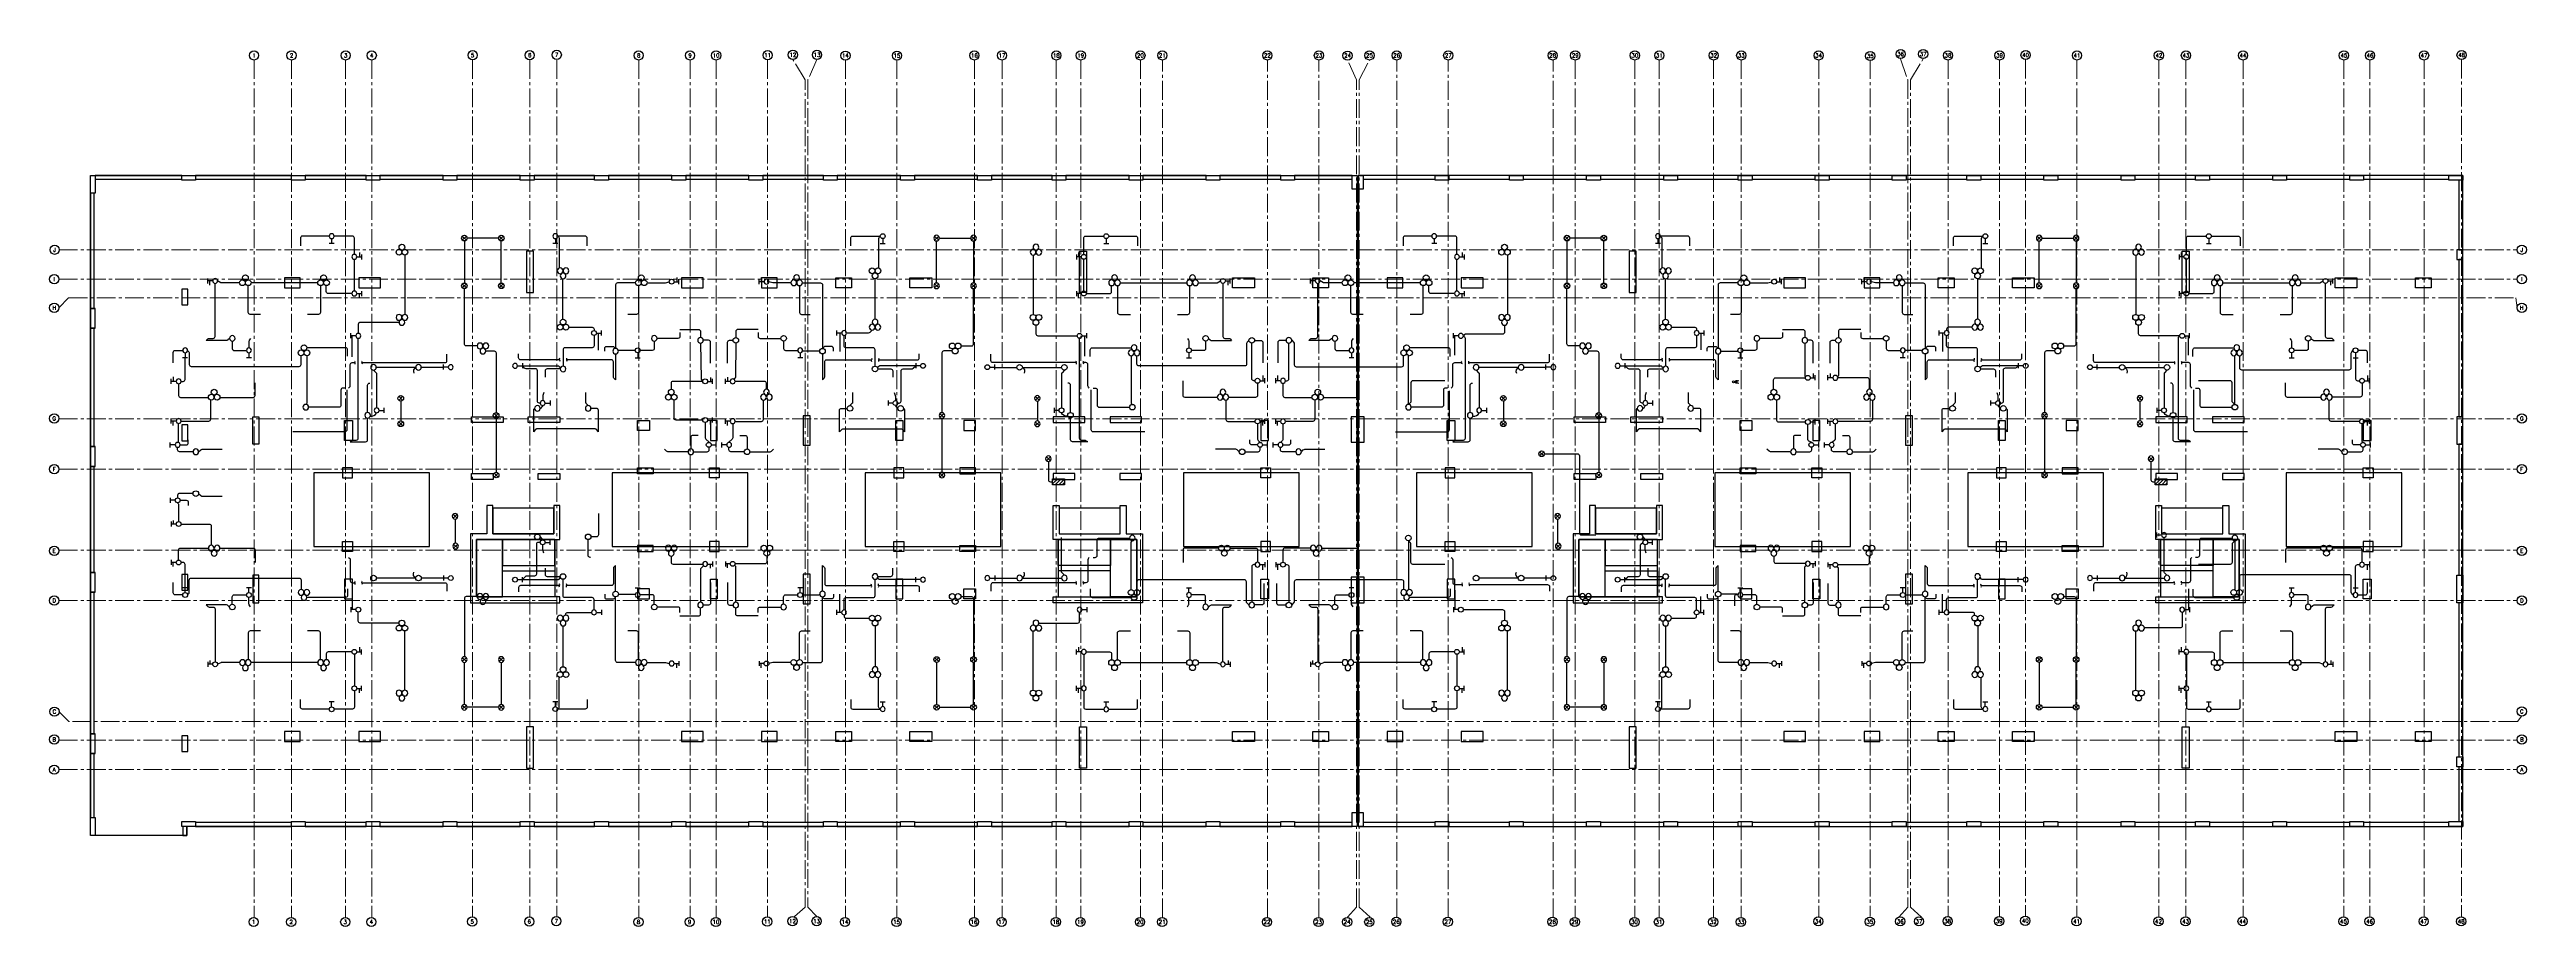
# Model space of a CAD drawing. Header units: metres. Extents: x -10 to 115, y -8 to 36.
import ezdxf
from ezdxf.enums import TextEntityAlignment as Align

# ---------------------------------------------------------------- set-up
doc = ezdxf.new("R2010")
doc.units = ezdxf.units.M
doc.linetypes.add('CENTER2', pattern=[28.575, 19.05, -3.175, 3.175, -3.175])
for name, color, linetype in [('Column', 4, 'Continuous'), ('ElecConduit', 20, 'Continuous'), ('ELIGHT', 4, 'Continuous'), ('GRID', 1, 'CENTER2'), ('Opening', 2, 'Continuous'), ('S-GRID-CIRC', 3, 'Continuous'), ('S-GRID-CIRC-TEXT', 3, 'Continuous'), ('ShearWall', 241, 'Continuous'), ('Slab', 3, 'Continuous'), ('Stair', 170, 'Continuous'), ('Wall', 1, 'Continuous')]:
    doc.layers.add(name, color=color, linetype=linetype)
doc.layers.add('S-GRID-DIMS', color=2, linetype='Continuous', lineweight=0)
doc.styles.add('S-ROMANS', font='romans.shx', dxfattribs={"width": 0.75})

# ---------------------------------------------------------------- blocks, each defined once
blk = doc.blocks.new('EI2')
at = {"layer": 'ELIGHT'}
for p, q in [((0, 0.18), (0, -0.18)), ((0.35, 0), (0, 0))]:
    blk.add_line(p, q, dxfattribs=at)
blk.add_circle((0.53, 0), 0.176, dxfattribs=at)
blk = doc.blocks.new('E LIGHTING OUTLET')
at = {"layer": 'ELIGHT'}
blk.add_circle((0, 0), 0.177, dxfattribs=at)
blk = doc.blocks.new('EChandlier')
at = {"layer": 'ELIGHT'}
for centre, radius in [((-0.23, 0.13), 0.228), ((0, 0), 0.028), ((0.23, 0.13), 0.228), ((0, -0.27), 0.228)]:
    blk.add_circle(centre, radius, dxfattribs=at)
blk = doc.blocks.new('EI1')
at = {"layer": 'ELIGHT'}
for points in [[(0.16, 0.16), (-0.16, -0.16)], [(-0.16, 0.16), (0.16, -0.16)]]:
    blk.add_lwpolyline(points, dxfattribs=at)
blk.add_circle((0, 0), 0.222, dxfattribs=at)
blk = doc.blocks.new('edev2')
at = {"layer": 'ELIGHT'}
for p, q in [((-0.055, 0.136), (0.053, 0.136)), ((-0.055, 0.108), (0.053, 0.108)), ((-0.013, 0.063), (-0.042, 0.202)), ((0.013, 0.063), (0.042, 0.202))]:
    blk.add_line(p, q, dxfattribs=at)
blk.add_circle((0, 0.033), 0.0329, dxfattribs=at)
blk = doc.blocks.new('EF7E')
at = {"layer": 'ELIGHT'}
h = blk.add_hatch(dxfattribs=at)
h.set_pattern_fill('ANSI31', color=256, style=0)
h.set_pattern_definition([(45, (188.4679, 81.84589), (-0.08838835, 0.08838835), [])])
h.paths.add_polyline_path([(-0.3, 0.15), (-0.3, -0.15), (0.3, -0.15), (0.3, 0.15)])
blk.add_lwpolyline([(-0.3, 0.15), (0.3, 0.15), (0.3, -0.15), (-0.3, -0.15)], close=True, dxfattribs=at)
blk = doc.blocks.new('S-GRID-CIRC')
at = {"layer": 'S-GRID-CIRC'}
blk.add_circle((0, 0), 0.35, dxfattribs=at)
at = {"layer": 'S-GRID-CIRC-TEXT', "color": 3, "style": 'S-ROMANS', "flags": 8}
blk.add_attdef('GRID-CIRC', text='', height=0.3, dxfattribs=at).set_placement((0, 0), align=Align.MIDDLE)

msp = doc.modelspace()

# ---------------------------------------------------------------- linework, layer by layer
at = {"layer": 'Column'}
for points in [[(-8.29, 30.12), (-8.04, 30.12), (-8.04, 29.22), (-8.29, 29.22)], [(-3.66, 29.87), (-3.66, 30.12), (-2.96, 30.12), (-2.96, 29.87)], [(1.89, 29.87), (1.89, 30.12), (2.59, 30.12), (2.59, 29.87)], [(5.67, 29.87), (5.67, 30.12), (6.37, 30.12), (6.37, 29.87)], [(9.57, 29.87), (9.57, 30.12), (10.27, 30.12), (10.27, 29.87)], [(13.48, 29.87), (13.48, 30.12), (14.18, 30.12), (14.18, 29.87)], [(17.25, 29.87), (17.25, 30.12), (17.95, 30.12), (17.95, 29.87)], [(21.16, 29.87), (21.16, 30.12), (21.86, 30.12), (21.86, 29.87)], [(25.06, 29.87), (25.06, 30.12), (25.76, 30.12), (25.76, 29.87)], [(28.84, 29.87), (28.84, 30.12), (29.54, 30.12), (29.54, 29.87)], [(32.74, 29.87), (32.74, 30.12), (33.44, 30.12), (33.44, 29.87)], [(36.64, 29.87), (36.64, 30.12), (37.34, 30.12), (37.34, 29.87)], [(40.42, 29.87), (40.42, 30.12), (41.12, 30.12), (41.12, 29.87)], [(44.32, 29.87), (44.32, 30.12), (45.02, 30.12), (45.02, 29.87)], [(48.22, 29.87), (48.22, 30.12), (48.92, 30.12), (48.92, 29.87)], [(52, 29.87), (52, 30.12), (52.7, 30.12), (52.7, 29.87)], [(55.87, 29.42), (55.62, 29.42), (55.62, 30.12), (55.87, 30.12)], [(56.17, 29.42), (55.92, 29.42), (55.92, 30.12), (56.17, 30.12)], [(59.81, 29.87), (59.81, 30.12), (60.51, 30.12), (60.51, 29.87)], [(63.58, 29.87), (63.58, 30.12), (64.28, 30.12), (64.28, 29.87)], [(67.49, 29.87), (67.49, 30.12), (68.19, 30.12), (68.19, 29.87)], [(71.39, 29.87), (71.39, 30.12), (72.09, 30.12), (72.09, 29.87)], [(75.17, 29.87), (75.17, 30.12), (75.87, 30.12), (75.87, 29.87)], [(79.07, 29.87), (79.07, 30.12), (79.77, 30.12), (79.77, 29.87)], [(82.97, 29.87), (82.97, 30.12), (83.67, 30.12), (83.67, 29.87)], [(86.75, 29.87), (86.75, 30.12), (87.45, 30.12), (87.45, 29.87)], [(90.65, 29.87), (90.65, 30.12), (91.35, 30.12), (91.35, 29.87)], [(94.56, 29.87), (94.56, 30.12), (95.26, 30.12), (95.26, 29.87)], [(98.33, 29.87), (98.33, 30.12), (99.03, 30.12), (99.03, 29.87)], [(102.24, 29.87), (102.24, 30.12), (102.94, 30.12), (102.94, 29.87)], [(106.14, 29.87), (106.14, 30.12), (106.84, 30.12), (106.84, 29.87)], [(111.16, 29.87), (111.16, 30.12), (111.86, 30.12), (111.86, 29.87)], [(-8.29, -2.43), (-8.04, -2.43), (-8.04, -3.33), (-8.29, -3.33)], [(55.87, -2.88), (55.62, -2.88), (55.62, -2.18), (55.87, -2.18)], [(56.17, -2.88), (55.92, -2.88), (55.92, -2.18), (56.17, -2.18)], [(-3.66, -2.88), (-3.66, -2.63), (-2.96, -2.63), (-2.96, -2.88)], [(1.89, -2.88), (1.89, -2.63), (2.59, -2.63), (2.59, -2.88)], [(5.67, -2.88), (5.67, -2.63), (6.37, -2.63), (6.37, -2.88)], [(9.57, -2.88), (9.57, -2.63), (10.27, -2.63), (10.27, -2.88)], [(13.48, -2.88), (13.48, -2.63), (14.18, -2.63), (14.18, -2.88)], [(17.25, -2.88), (17.25, -2.63), (17.95, -2.63), (17.95, -2.88)], [(21.16, -2.88), (21.16, -2.63), (21.86, -2.63), (21.86, -2.88)], [(25.06, -2.88), (25.06, -2.63), (25.76, -2.63), (25.76, -2.88)], [(28.84, -2.88), (28.84, -2.63), (29.54, -2.63), (29.54, -2.88)], [(32.74, -2.88), (32.74, -2.63), (33.44, -2.63), (33.44, -2.88)], [(36.64, -2.88), (36.64, -2.63), (37.34, -2.63), (37.34, -2.88)], [(40.42, -2.88), (40.42, -2.63), (41.12, -2.63), (41.12, -2.88)], [(44.32, -2.88), (44.32, -2.63), (45.02, -2.63), (45.02, -2.88)], [(48.22, -2.88), (48.22, -2.63), (48.92, -2.63), (48.92, -2.88)], [(52, -2.88), (52, -2.63), (52.7, -2.63), (52.7, -2.88)], [(59.81, -2.88), (59.81, -2.63), (60.51, -2.63), (60.51, -2.88)], [(63.58, -2.88), (63.58, -2.63), (64.28, -2.63), (64.28, -2.88)], [(67.49, -2.88), (67.49, -2.63), (68.19, -2.63), (68.19, -2.88)], [(71.39, -2.88), (71.39, -2.63), (72.09, -2.63), (72.09, -2.88)], [(75.17, -2.88), (75.17, -2.63), (75.87, -2.63), (75.87, -2.88)], [(79.07, -2.88), (79.07, -2.63), (79.77, -2.63), (79.77, -2.88)], [(82.97, -2.88), (82.97, -2.63), (83.67, -2.63), (83.67, -2.88)], [(86.75, -2.88), (86.75, -2.63), (87.45, -2.63), (87.45, -2.88)], [(90.65, -2.88), (90.65, -2.63), (91.35, -2.63), (91.35, -2.88)], [(94.56, -2.88), (94.56, -2.63), (95.26, -2.63), (95.26, -2.88)], [(98.33, -2.88), (98.33, -2.63), (99.03, -2.63), (99.03, -2.88)], [(102.24, -2.88), (102.24, -2.63), (102.94, -2.63), (102.94, -2.88)], [(106.14, -2.88), (106.14, -2.63), (106.84, -2.63), (106.84, -2.88)], [(111.16, -2.88), (111.16, -2.63), (111.86, -2.63), (111.86, -2.88)]]:
    msp.add_lwpolyline(points, close=True, dxfattribs=at)
at = {"layer": 'Column', "color": 4, "linetype": 'Continuous'}
for points in [[(111.56, 25.85), (111.86, 25.85), (111.86, 26.35), (111.56, 26.35)], [(1.54, 24.42), (2.34, 24.42), (2.34, 24.92), (1.54, 24.92)], [(5.3, 24.42), (6.4, 24.42), (6.4, 24.92), (5.3, 24.92)], [(21.64, 24.42), (22.74, 24.42), (22.74, 24.92), (21.64, 24.92)], [(25.7, 24.42), (26.5, 24.42), (26.5, 24.92), (25.7, 24.92)], [(30.26, 24.42), (29.46, 24.42), (29.46, 24.92), (30.26, 24.92)], [(34.32, 24.42), (33.22, 24.42), (33.22, 24.92), (34.32, 24.92)], [(50.66, 24.42), (49.56, 24.42), (49.56, 24.92), (50.66, 24.92)], [(54.42, 24.42), (53.62, 24.42), (53.62, 24.92), (54.42, 24.92)], [(57.38, 24.42), (58.18, 24.42), (58.18, 24.92), (57.38, 24.92)], [(61.14, 24.42), (62.24, 24.42), (62.24, 24.92), (61.14, 24.92)], [(77.48, 24.42), (78.58, 24.42), (78.58, 24.92), (77.48, 24.92)], [(81.54, 24.42), (82.34, 24.42), (82.34, 24.92), (81.54, 24.92)], [(86.1, 24.42), (85.3, 24.42), (85.3, 24.92), (86.1, 24.92)], [(90.16, 24.42), (89.06, 24.42), (89.06, 24.92), (90.16, 24.92)], [(106.5, 24.42), (105.4, 24.42), (105.4, 24.92), (106.5, 24.92)], [(110.26, 24.42), (109.46, 24.42), (109.46, 24.92), (110.26, 24.92)], [(-8.04, 23.38), (-8.29, 23.38), (-8.29, 22.38), (-8.04, 22.38)], [(-0.06, 17.89), (0.24, 17.89), (0.24, 16.49), (-0.06, 16.49)], [(4.58, 17.69), (4.98, 17.69), (4.98, 16.69), (4.58, 16.69)], [(19.42, 17.69), (20.02, 17.69), (20.02, 17.19), (19.42, 17.19)], [(23.46, 17.69), (23.11, 17.69), (23.11, 16.69), (23.46, 16.69)], [(28.16, 17.94), (27.81, 17.94), (27.81, 16.44), (28.16, 16.44)], [(32.5, 17.69), (32.85, 17.69), (32.85, 16.69), (32.5, 16.69)], [(36.54, 17.69), (35.94, 17.69), (35.94, 17.19), (36.54, 17.19)], [(51.38, 17.69), (50.98, 17.69), (50.98, 16.69), (51.38, 16.69)], [(55.57, 17.89), (55.57, 16.59), (55.87, 16.59), (55.87, 17.89)], [(55.92, 17.89), (55.92, 16.59), (56.22, 16.59), (56.22, 17.89)], [(60.42, 17.69), (60.82, 17.69), (60.82, 16.69), (60.42, 16.69)], [(75.26, 17.69), (75.86, 17.69), (75.86, 17.19), (75.26, 17.19)], [(79.3, 17.69), (78.95, 17.69), (78.95, 16.69), (79.3, 16.69)], [(83.99, 17.94), (83.64, 17.94), (83.64, 16.44), (83.99, 16.44)], [(88.34, 17.69), (88.69, 17.69), (88.69, 16.69), (88.34, 16.69)], [(92.38, 17.69), (91.78, 17.69), (91.78, 17.19), (92.38, 17.19)], [(107.22, 17.69), (106.82, 17.69), (106.82, 16.69), (107.22, 16.69)], [(111.86, 17.89), (111.56, 17.89), (111.56, 16.49), (111.86, 16.49)], [(-8.04, 16.37), (-8.29, 16.37), (-8.29, 15.37), (-8.04, 15.37)], [(4.98, 15.29), (4.48, 15.29), (4.48, 14.79), (4.98, 14.79)], [(19.42, 15.29), (20.22, 15.29), (20.22, 14.99), (19.42, 14.99)], [(23.06, 15.29), (23.56, 15.29), (23.56, 14.79), (23.06, 14.79)], [(32.9, 15.29), (32.4, 15.29), (32.4, 14.79), (32.9, 14.79)], [(36.54, 15.29), (35.74, 15.29), (35.74, 14.99), (36.54, 14.99)], [(50.98, 15.29), (51.48, 15.29), (51.48, 14.79), (50.98, 14.79)], [(60.82, 15.29), (60.32, 15.29), (60.32, 14.79), (60.82, 14.79)], [(75.26, 15.29), (76.06, 15.29), (76.06, 14.99), (75.26, 14.99)], [(78.9, 15.29), (79.4, 15.29), (79.4, 14.79), (78.9, 14.79)], [(88.74, 15.29), (88.24, 15.29), (88.24, 14.79), (88.74, 14.79)], [(92.38, 15.29), (91.58, 15.29), (91.58, 14.99), (92.38, 14.99)], [(106.82, 15.29), (107.32, 15.29), (107.32, 14.79), (106.82, 14.79)], [(11.01, 14.71), (11.01, 15.01), (12.11, 15.01), (12.11, 14.71)], [(14.39, 15.01), (15.49, 15.01), (15.49, 14.71), (14.39, 14.71)], [(41.57, 15.01), (40.47, 15.01), (40.47, 14.71), (41.57, 14.71)], [(44.95, 14.71), (44.95, 15.01), (43.85, 15.01), (43.85, 14.71)], [(66.85, 14.71), (66.85, 15.01), (67.95, 15.01), (67.95, 14.71)], [(70.23, 15.01), (71.33, 15.01), (71.33, 14.71), (70.23, 14.71)], [(97.41, 15.01), (96.31, 15.01), (96.31, 14.71), (97.41, 14.71)], [(100.79, 14.71), (100.79, 15.01), (99.69, 15.01), (99.69, 14.71)], [(4.98, 11.06), (4.48, 11.06), (4.48, 11.56), (4.98, 11.56)], [(19.42, 11.06), (20.22, 11.06), (20.22, 11.36), (19.42, 11.36)], [(23.06, 11.06), (23.56, 11.06), (23.56, 11.56), (23.06, 11.56)], [(32.9, 11.06), (32.4, 11.06), (32.4, 11.56), (32.9, 11.56)], [(36.54, 11.06), (35.74, 11.06), (35.74, 11.36), (36.54, 11.36)], [(50.98, 11.06), (51.48, 11.06), (51.48, 11.56), (50.98, 11.56)], [(60.82, 11.06), (60.32, 11.06), (60.32, 11.56), (60.82, 11.56)], [(75.26, 11.06), (76.06, 11.06), (76.06, 11.36), (75.26, 11.36)], [(78.9, 11.06), (79.4, 11.06), (79.4, 11.56), (78.9, 11.56)], [(88.74, 11.06), (88.24, 11.06), (88.24, 11.56), (88.74, 11.56)], [(92.38, 11.06), (91.58, 11.06), (91.58, 11.36), (92.38, 11.36)], [(106.82, 11.06), (107.32, 11.06), (107.32, 11.56), (106.82, 11.56)], [(-8.04, 9.99), (-8.29, 9.99), (-8.29, 8.99), (-8.04, 8.99)], [(-0.06, 8.46), (0.24, 8.46), (0.24, 9.86), (-0.06, 9.86)], [(4.58, 8.66), (4.98, 8.66), (4.98, 9.66), (4.58, 9.66)], [(19.42, 8.66), (20.02, 8.66), (20.02, 9.16), (19.42, 9.16)], [(23.46, 8.66), (23.11, 8.66), (23.11, 9.66), (23.46, 9.66)], [(28.16, 9.91), (27.81, 9.91), (27.81, 8.41), (28.16, 8.41)], [(32.5, 8.66), (32.85, 8.66), (32.85, 9.66), (32.5, 9.66)], [(36.54, 8.66), (35.94, 8.66), (35.94, 9.16), (36.54, 9.16)], [(51.38, 8.66), (50.98, 8.66), (50.98, 9.66), (51.38, 9.66)], [(55.57, 9.76), (55.57, 8.46), (55.87, 8.46), (55.87, 9.76)], [(55.92, 9.76), (55.92, 8.46), (56.22, 8.46), (56.22, 9.76)], [(60.42, 8.66), (60.82, 8.66), (60.82, 9.66), (60.42, 9.66)], [(75.26, 8.66), (75.86, 8.66), (75.86, 9.16), (75.26, 9.16)], [(79.3, 8.66), (78.95, 8.66), (78.95, 9.66), (79.3, 9.66)], [(83.99, 9.91), (83.64, 9.91), (83.64, 8.41), (83.99, 8.41)], [(88.34, 8.66), (88.69, 8.66), (88.69, 9.66), (88.34, 9.66)], [(92.38, 8.66), (91.78, 8.66), (91.78, 9.16), (92.38, 9.16)], [(107.22, 8.66), (106.82, 8.66), (106.82, 9.66), (107.22, 9.66)], [(111.86, 8.46), (111.56, 8.46), (111.56, 9.86), (111.86, 9.86)], [(-8.04, 1.82), (-8.29, 1.82), (-8.29, 0.82), (-8.04, 0.82)], [(1.54, 1.43), (2.34, 1.43), (2.34, 1.93), (1.54, 1.93)], [(5.3, 1.43), (6.4, 1.43), (6.4, 1.93), (5.3, 1.93)], [(21.64, 1.43), (22.74, 1.43), (22.74, 1.93), (21.64, 1.93)], [(25.7, 1.43), (26.5, 1.43), (26.5, 1.93), (25.7, 1.93)], [(30.26, 1.43), (29.46, 1.43), (29.46, 1.93), (30.26, 1.93)], [(34.32, 1.43), (33.22, 1.43), (33.22, 1.93), (34.32, 1.93)], [(50.66, 1.43), (49.56, 1.43), (49.56, 1.93), (50.66, 1.93)], [(54.42, 1.43), (53.62, 1.43), (53.62, 1.93), (54.42, 1.93)], [(57.38, 1.43), (58.18, 1.43), (58.18, 1.93), (57.38, 1.93)], [(61.14, 1.43), (62.24, 1.43), (62.24, 1.93), (61.14, 1.93)], [(77.48, 1.43), (78.58, 1.43), (78.58, 1.93), (77.48, 1.93)], [(81.54, 1.43), (82.34, 1.43), (82.34, 1.93), (81.54, 1.93)], [(86.1, 1.43), (85.3, 1.43), (85.3, 1.93), (86.1, 1.93)], [(90.16, 1.43), (89.06, 1.43), (89.06, 1.93), (90.16, 1.93)], [(106.5, 1.43), (105.4, 1.43), (105.4, 1.93), (106.5, 1.93)], [(110.26, 1.43), (109.46, 1.43), (109.46, 1.93), (110.26, 1.93)], [(111.56, 0.65), (111.86, 0.65), (111.86, 0.15), (111.56, 0.15)]]:
    msp.add_lwpolyline(points, close=True, dxfattribs=at)
at = {"layer": 'Column', "color": 4}
for points in [[(-3.66, 23.56), (-3.36, 23.56), (-3.36, 24.36), (-3.66, 24.36)], [(-3.36, 17.47), (-3.66, 17.47), (-3.66, 16.67), (-3.36, 16.67)], [(-3.36, 9.89), (-3.66, 9.89), (-3.66, 9.09), (-3.36, 9.09)], [(-3.36, 1.72), (-3.66, 1.72), (-3.66, 0.92), (-3.36, 0.92)]]:
    msp.add_lwpolyline(points, close=True, dxfattribs=at)
at = {"layer": 'ElecConduit', "elevation": -1.5}
for points in [[(3.81, 27.04), (2.45, 27.04, 0.414214), (2.35, 26.94), (2.35, 26.55)], [(5.08, 26.11), (5.08, 26.94, 0.414214), (4.98, 27.04), (4.06, 27.04)], [(16.87, 26.55), (16.87, 26.94, 0.414214), (16.77, 27.04), (15.38, 27.04)], [(15.38, 27.04), (15.43, 26.98, -0.198912), (15.46, 26.91), (15.46, 25.42)], [(30.22, 26.55), (30.22, 26.94, -0.414214), (30.32, 27.04), (31.71, 27.04)], [(31.71, 27.04), (31.66, 26.98, 0.198912), (31.63, 26.91), (31.63, 25.42)], [(42.02, 26.11), (42.02, 26.94, -0.414214), (42.12, 27.04), (43.04, 27.04)], [(43.29, 27.04), (44.65, 27.04, -0.414214), (44.75, 26.94), (44.75, 26.55)], [(59.65, 27.04), (58.29, 27.04, 0.414214), (58.19, 26.94), (58.19, 26.55)], [(60.92, 26.11), (60.92, 26.94, 0.414214), (60.82, 27.04), (59.9, 27.04)], [(72.71, 26.55), (72.71, 26.94, 0.414214), (72.61, 27.04), (71.22, 27.04)], [(71.22, 27.04), (71.27, 26.98, -0.198912), (71.3, 26.91), (71.3, 25.42)], [(86.06, 26.55), (86.06, 26.94, -0.414214), (86.16, 27.04), (87.55, 27.04)], [(87.55, 27.04), (87.5, 26.98, 0.198912), (87.47, 26.91), (87.47, 25.42)], [(97.86, 26.11), (97.86, 26.94, -0.414214), (97.96, 27.04), (98.88, 27.04)], [(99.13, 27.04), (100.49, 27.04, -0.414214), (100.59, 26.94), (100.59, 26.55)], [(-2.42, 21.75), (-2.34, 21.83, -0.198912), (-2.27, 21.86), (-2.07, 21.86, 0.414214), (-1.97, 21.96), (-1.97, 24.64)], [(-0.73, 24.67), (-1.64, 24.67, -0.119102), (-1.68, 24.68), (-1.85, 24.77)], [(0.33, 23.07), (-0.19, 23.07, -0.414214), (-0.29, 23.17), (-0.29, 24.53)], [(3.36, 24.53), (3.36, 23.17, -0.414214), (3.26, 23.07), (2.71, 23.07)], [(4.95, 24.13), (3.76, 24.13, -0.414214), (3.66, 24.23), (3.66, 24.52)], [(11.3, 21.48), (10.75, 21.48, -0.414214), (10.65, 21.58), (10.65, 24.38)], [(19.32, 24.67), (18.41, 24.67, 0.414214), (18.31, 24.57), (18.31, 21.35)], [(19.47, 24.53), (19.47, 23.17, -0.414214), (19.37, 23.07), (18.93, 23.07)], [(27.63, 24.53), (27.63, 23.17, 0.414214), (27.73, 23.07), (28.17, 23.07)], [(27.77, 24.67), (28.69, 24.67, -0.414214), (28.79, 24.57), (28.79, 21.35)], [(35.8, 21.48), (36.34, 21.48, 0.414214), (36.44, 21.58), (36.44, 24.38)], [(42.14, 24.13), (43.33, 24.13, 0.414214), (43.43, 24.23), (43.43, 24.52)], [(43.73, 24.53), (43.73, 23.17, 0.414214), (43.83, 23.07), (44.39, 23.07)], [(46.77, 23.07), (47.29, 23.07, 0.414214), (47.39, 23.17), (47.39, 24.53)], [(47.82, 24.67), (48.73, 24.67, 0.119102), (48.78, 24.68), (48.95, 24.77)], [(49.07, 24.64), (49.07, 21.96, 0.414214), (49.17, 21.86), (49.36, 21.86, -0.198912), (49.43, 21.83), (49.51, 21.75)], [(53.42, 21.75), (53.5, 21.83, -0.198912), (53.57, 21.86), (53.77, 21.86, 0.414214), (53.87, 21.96), (53.87, 24.64)], [(55.11, 24.67), (54.2, 24.67, -0.119102), (54.16, 24.68), (53.99, 24.77)], [(56.17, 23.07), (55.65, 23.07, -0.414214), (55.55, 23.17), (55.55, 24.53)], [(59.2, 24.53), (59.2, 23.17, -0.414214), (59.1, 23.07), (58.55, 23.07)], [(60.8, 24.13), (59.6, 24.13, -0.414214), (59.5, 24.23), (59.5, 24.52)], [(67.14, 21.48), (66.59, 21.48, -0.414214), (66.49, 21.58), (66.49, 24.38)], [(75.16, 24.67), (74.25, 24.67, 0.414214), (74.15, 24.57), (74.15, 21.35)], [(75.31, 24.53), (75.31, 23.17, -0.414214), (75.21, 23.07), (74.77, 23.07)], [(83.47, 24.53), (83.47, 23.17, 0.414214), (83.57, 23.07), (84.01, 23.07)], [(83.61, 24.67), (84.53, 24.67, -0.414214), (84.63, 24.57), (84.63, 21.35)], [(91.64, 21.48), (92.18, 21.48, 0.414214), (92.28, 21.58), (92.28, 24.38)], [(97.98, 24.13), (99.17, 24.13, 0.414214), (99.27, 24.23), (99.27, 24.52)], [(99.57, 24.53), (99.57, 23.17, 0.414214), (99.67, 23.07), (100.23, 23.07)], [(102.61, 23.07), (103.13, 23.07, 0.414214), (103.23, 23.17), (103.23, 24.53)], [(103.66, 24.67), (104.57, 24.67, 0.119102), (104.62, 24.68), (104.79, 24.77)], [(105.35, 21.75), (105.27, 21.83, 0.198912), (105.2, 21.86), (105.01, 21.86, -0.414214), (104.91, 21.96), (104.91, 24.64)], [(7.35, 22.67), (5.38, 22.67, 0.414214), (5.28, 22.57), (5.28, 22.11)], [(-1.24, 21.86), (-1.32, 21.78, -0.198912), (-1.39, 21.75), (-2.42, 21.75)], [(-1.1, 21.72), (-1.1, 21.34, 0.414214), (-1, 21.24), (-0.38, 21.24)], [(-0.18, 21.85), (-0.24, 21.76, 0.155023), (-0.26, 21.7), (-0.26, 21.37)], [(4.74, 20.95), (4.74, 21.28, 0.414214), (4.64, 21.38), (2.68, 21.38)], [(4.87, 16.62), (4.95, 16.68, -0.156066), (5.01, 16.7), (5.18, 16.7, 0.414214), (5.28, 16.8), (5.28, 21.87)], [(17.22, 22.01), (17.22, 21.48, -0.414214), (17.12, 21.38), (15.75, 21.38, 0.414214), (15.65, 21.28), (15.65, 20.46)], [(15.94, 22.42), (17.12, 22.42, -0.414214), (17.22, 22.32), (17.22, 22.25)], [(17.76, 21.21), (17.76, 21.35, -0.414214), (17.86, 21.45), (18.17, 21.45, -0.198912), (18.24, 21.42), (18.31, 21.35)], [(20.27, 21.72), (20.27, 21.35, -0.414214), (20.17, 21.25), (19.55, 21.25)], [(21.57, 22.15), (21.57, 21.96, -0.414214), (21.47, 21.86), (20.41, 21.86)], [(21.57, 22.31), (22.51, 22.31, -0.414214), (22.61, 22.21), (22.61, 21.9)], [(22.61, 21.62), (22.65, 19.8, 0.198912), (22.67, 19.73), (22.73, 19.68)], [(23.12, 20.61), (23.12, 21.66, 0.414214), (23.02, 21.76), (22.75, 21.76)], [(23.98, 20.61), (23.98, 21.66, -0.414214), (24.08, 21.76), (24.26, 21.76)], [(24.4, 21.62), (24.39, 19.91, -0.198912), (24.36, 19.84), (24.3, 19.79)], [(25.53, 22.31), (24.5, 22.31, 0.414214), (24.4, 22.21), (24.4, 21.9)], [(25.53, 22.15), (25.53, 21.96, 0.414214), (25.63, 21.86), (26.68, 21.86)], [(26.82, 21.72), (26.82, 21.35, 0.414214), (26.92, 21.25), (27.54, 21.25)], [(29.34, 21.21), (29.34, 21.35, 0.414214), (29.24, 21.45), (28.93, 21.45, 0.198912), (28.86, 21.42), (28.79, 21.35)], [(31.45, 20.46), (31.45, 21.28, 0.414214), (31.35, 21.38), (29.98, 21.38, -0.414214), (29.88, 21.48), (29.88, 22.01)], [(31.3, 22.28), (31.18, 22.16, -0.198912), (31.11, 22.13), (30, 22.13)], [(39.6, 22.53), (39.6, 22.09, 0.414214), (39.7, 21.99), (41.69, 21.99)], [(42.23, 16.62), (42.12, 16.67, 0.125344), (42.08, 16.69), (41.91, 16.69, -0.414214), (41.81, 16.79), (41.81, 21.87)], [(42.35, 20.94), (42.35, 21.28, -0.414214), (42.45, 21.38), (44.42, 21.38)], [(50.39, 21.76), (50.3, 21.67, 0.198912), (50.27, 21.6), (50.27, 20.56, -0.414214), (50.17, 20.46), (44.81, 20.46, -0.414214), (44.71, 20.56), (44.71, 20.98)], [(47.27, 21.85), (47.33, 21.76, -0.155023), (47.35, 21.7), (47.35, 21.37)], [(48.19, 21.72), (48.19, 21.34, -0.414214), (48.09, 21.24), (47.48, 21.24)], [(48.33, 21.86), (48.42, 21.78, 0.198912), (48.49, 21.75), (49.51, 21.75)], [(50.7, 19.71), (50.63, 19.71, -0.414214), (50.53, 19.81), (50.53, 21.62)], [(50.67, 21.75), (50.99, 21.75, -0.414214), (51.09, 21.65), (51.09, 20.62)], [(52.26, 21.75), (51.95, 21.75, 0.414214), (51.85, 21.65), (51.85, 20.62)], [(52.24, 19.71), (52.31, 19.71, 0.414214), (52.41, 19.81), (52.41, 21.62)], [(52.55, 21.76), (52.65, 21.66, -0.198912), (52.68, 21.58), (52.68, 20.52, 0.414214), (52.78, 20.42), (58.12, 20.42, 0.414214), (58.22, 20.52), (58.22, 20.98)], [(54.6, 21.86), (54.47, 21.77, -0.157053), (54.42, 21.75), (53.42, 21.75)], [(54.74, 21.72), (54.74, 21.34, 0.414214), (54.84, 21.24), (55.46, 21.24)], [(55.66, 21.85), (55.6, 21.76, 0.155023), (55.58, 21.7), (55.58, 21.37)], [(60.58, 20.94), (60.58, 21.28, 0.414214), (60.48, 21.38), (58.52, 21.38)], [(61.25, 21.99), (61.3, 21.94, -0.198912), (61.33, 21.87), (61.33, 16.79, -0.414214), (61.23, 16.69), (60.87, 16.69, 0.133337), (60.82, 16.68), (60.71, 16.61)], [(63.33, 22.53), (63.33, 22.17, -0.414214), (63.23, 22.07), (61.37, 22.07, 0.198912), (61.3, 22.05), (61.25, 21.99)], [(73.06, 22.01), (73.06, 21.48, -0.414214), (72.96, 21.38), (71.59, 21.38, 0.414214), (71.49, 21.28), (71.49, 20.46)], [(71.78, 22.42), (72.96, 22.42, -0.414214), (73.06, 22.32), (73.06, 22.25)], [(73.6, 21.21), (73.6, 21.35, -0.414214), (73.7, 21.45), (74.01, 21.45, -0.198912), (74.08, 21.42), (74.15, 21.35)], [(76.11, 21.72), (76.11, 21.35, -0.414214), (76.01, 21.25), (75.39, 21.25)], [(77.41, 22.15), (77.41, 21.96, -0.414214), (77.31, 21.86), (76.25, 21.86)], [(77.41, 22.31), (78.44, 22.31, -0.414214), (78.54, 22.21), (78.54, 21.9)], [(78.54, 21.62), (78.54, 19.98, 0.198912), (78.56, 19.91), (78.58, 19.9)], [(78.96, 20.61), (78.96, 21.66, 0.414214), (78.86, 21.76), (78.68, 21.76)], [(79.82, 20.61), (79.82, 21.66, -0.414214), (79.92, 21.76), (80.1, 21.76)], [(80.24, 21.62), (80.24, 19.98, -0.198912), (80.21, 19.91), (80.2, 19.9)], [(81.37, 22.31), (80.34, 22.31, 0.414214), (80.24, 22.21), (80.24, 21.9)], [(81.37, 22.15), (81.37, 21.96, 0.414214), (81.47, 21.86), (82.52, 21.86)], [(82.66, 21.72), (82.66, 21.35, 0.414214), (82.76, 21.25), (83.38, 21.25)], [(85.18, 21.21), (85.18, 21.35, 0.414214), (85.08, 21.45), (84.77, 21.45, 0.198912), (84.7, 21.42), (84.63, 21.35)], [(87, 22.42), (85.82, 22.42, 0.414214), (85.72, 22.32), (85.72, 22.25)], [(87.29, 20.46), (87.29, 21.28, 0.414214), (87.19, 21.38), (85.82, 21.38, -0.414214), (85.72, 21.48), (85.72, 22.01)], [(97.53, 21.99), (95.54, 21.99, -0.414214), (95.44, 22.09), (95.44, 22.53)], [(98.07, 16.62), (98.01, 16.67, 0.181969), (97.94, 16.69), (97.56, 16.69, -0.414214), (97.46, 16.79), (97.46, 21.88, -0.198912), (97.49, 21.95), (97.53, 21.99)], [(98.19, 20.94), (98.19, 21.28, -0.414214), (98.29, 21.38), (100.26, 21.38)], [(103.11, 21.85), (103.17, 21.76, -0.155023), (103.19, 21.7), (103.19, 21.37)], [(104.03, 21.72), (104.03, 21.34, -0.414214), (103.93, 21.24), (103.32, 21.24)], [(104.17, 21.86), (104.26, 21.78, 0.198912), (104.33, 21.75), (105.35, 21.75)], [(-4.09, 20.62), (-4.09, 21.15, -0.414214), (-3.99, 21.25), (-3.62, 21.25)], [(-3.7, 19.68), (-3.59, 19.68, 0.414214), (-3.49, 19.78), (-3.49, 20.88)], [(-3.37, 21.25), (-3.31, 21.18, -0.198912), (-3.28, 21.11), (-3.28, 20.54, 0.414214), (-3.18, 20.44), (2.28, 20.44, 0.414214), (2.38, 20.54), (2.38, 20.98)], [(2.68, 20.98), (2.68, 18.61, -0.198912), (2.65, 18.54), (2.62, 18.51)], [(4.79, 19.34), (4.84, 19.39, 0.198912), (4.87, 19.46), (4.87, 20.53, -0.414214), (4.97, 20.63), (5.1, 20.63)], [(5.1, 20.71, 0.242715), (5.1, 20.63, -0.242715), (5.1, 20.55)], [(5.46, 20.71, 0.242715), (5.46, 20.63, -0.242715), (5.46, 20.55)], [(5.46, 20.63), (9.67, 20.63, 0.414214), (9.77, 20.73), (9.77, 21.06)], [(6.05, 20.25), (6.18, 20.12, -0.198912), (6.21, 20.05), (6.21, 18.34)], [(8.19, 20.39, 0.383648), (8.09, 20.09, -3.183241)], [(11.73, 21.22), (12.16, 21.22, -0.414214), (12.26, 21.12), (12.26, 18.1)], [(15.47, 20.77), (13.5, 20.77, -0.414214), (13.4, 20.87), (13.4, 21.08)], [(13.59, 20.47), (15.38, 20.47, -0.192521), (15.45, 20.44), (15.52, 20.38)], [(14.5, 18.58), (14.45, 18.58, -0.414214), (14.35, 18.68), (14.35, 20.22, 0.414214), (14.25, 20.32), (13.78, 20.32, -0.198912), (13.7, 20.35), (13.59, 20.47)], [(15.51, 20.31), (14.84, 20.31, 0.414214), (14.74, 20.21), (14.74, 19.89)], [(15.47, 20.85, 0.242715), (15.47, 20.77, -0.242715), (15.47, 20.69)], [(15.83, 20.85, 0.242715), (15.83, 20.77, -0.242715), (15.83, 20.69)], [(18.31, 19.75), (18.22, 19.84, -0.198912), (18.2, 19.91), (18.2, 20.67, 0.414214), (18.1, 20.77), (15.83, 20.77)], [(28.79, 19.75), (28.87, 19.84, 0.198912), (28.9, 19.91), (28.9, 20.67, -0.414214), (29, 20.77), (31.27, 20.77)], [(31.27, 20.85, -0.242715), (31.27, 20.77, 0.242715), (31.27, 20.69)], [(33.51, 20.47), (31.72, 20.47, 0.192521), (31.65, 20.44), (31.58, 20.38)], [(31.59, 20.31), (32.25, 20.31, -0.414214), (32.35, 20.21), (32.35, 19.89)], [(31.63, 20.85, -0.242715), (31.63, 20.77, 0.242715), (31.63, 20.69)], [(31.63, 20.77), (33.59, 20.77, 0.414214), (33.69, 20.87), (33.69, 21.08)], [(32.6, 18.58), (32.67, 18.58, 0.414214), (32.77, 18.68), (32.77, 20.21, -0.414214), (32.87, 20.31), (33.31, 20.31, 0.198912), (33.38, 20.34), (33.51, 20.47)], [(35.36, 21.22), (34.94, 21.22, 0.414214), (34.84, 21.12), (34.84, 18.1)], [(41.63, 20.63), (37.42, 20.63, -0.414214), (37.32, 20.73), (37.32, 21.06)], [(38.91, 20.39, -0.383648), (39, 20.09, 3.183241)], [(41.04, 20.25), (40.92, 20.12, 0.198912), (40.89, 20.05), (40.89, 18.34)], [(41.63, 20.71, 0.242715), (41.63, 20.63, -0.242715), (41.63, 20.55)], [(41.99, 20.71, 0.242715), (41.99, 20.63, -0.242715), (41.99, 20.55)], [(42.3, 19.34), (42.26, 19.39, -0.198912), (42.23, 19.46), (42.23, 20.53, 0.414214), (42.13, 20.63), (41.99, 20.63)], [(44.42, 20.98), (44.42, 18.61, 0.198912), (44.45, 18.54), (44.48, 18.51)], [(60.63, 19.34), (60.68, 19.39, 0.198912), (60.71, 19.46), (60.71, 20.53, -0.414214), (60.81, 20.63), (61.15, 20.63)], [(61.15, 20.71, 0.242715), (61.15, 20.63, -0.242715), (61.15, 20.55)], [(61.51, 20.71, 0.242715), (61.51, 20.63, -0.242715), (61.51, 20.55)], [(61.51, 20.63), (65.51, 20.63, 0.414214), (65.61, 20.73), (65.61, 21.06)], [(61.89, 20.25), (62.02, 20.12, -0.198912), (62.05, 20.05), (62.05, 18.34)], [(64.03, 20.39, 0.383648), (63.93, 20.09, -3.183241)], [(67.57, 21.22), (68, 21.22, -0.414214), (68.1, 21.12), (68.1, 18.1)], [(71.31, 20.77), (69.34, 20.77, -0.414214), (69.24, 20.87), (69.24, 21.08)], [(69.43, 20.47), (71.22, 20.47, -0.192521), (71.29, 20.44), (71.36, 20.38)], [(70.34, 18.58), (70.3, 18.58, -0.414214), (70.2, 18.68), (70.2, 20.2, 0.414214), (70.1, 20.3), (69.64, 20.3, -0.198912), (69.57, 20.33), (69.43, 20.47)], [(70.58, 19.89), (70.58, 20.21, -0.414214), (70.68, 20.31), (71.35, 20.31)], [(71.31, 20.85, 0.242715), (71.31, 20.77, -0.242715), (71.31, 20.69)], [(71.67, 20.85, 0.242715), (71.67, 20.77, -0.242715), (71.67, 20.69)], [(74.15, 19.75), (74.06, 19.84, -0.198912), (74.04, 19.91), (74.04, 20.67, 0.414214), (73.94, 20.77), (71.67, 20.77)], [(84.49, 21.21), (84.48, 21.22, 0.198912), (84.4, 21.25), (83.63, 21.25)], [(84.63, 19.75), (84.71, 19.84, 0.198912), (84.74, 19.91), (84.74, 20.67, -0.414214), (84.84, 20.77), (87.11, 20.77)], [(87.11, 20.85, -0.242715), (87.11, 20.77, 0.242715), (87.11, 20.69)], [(89.35, 20.47), (87.56, 20.47, 0.192521), (87.49, 20.44), (87.42, 20.38)], [(87.43, 20.31), (88.09, 20.31, -0.414214), (88.19, 20.21), (88.19, 19.89)], [(87.47, 20.85, -0.242715), (87.47, 20.77, 0.242715), (87.47, 20.69)], [(87.47, 20.77), (89.43, 20.77, 0.414214), (89.53, 20.87), (89.53, 21.08)], [(88.44, 18.58), (88.5, 18.58, 0.414214), (88.6, 18.68), (88.6, 20.26, -0.414214), (88.7, 20.36), (89.19, 20.36, 0.198912), (89.26, 20.39), (89.35, 20.47)], [(91.2, 21.22), (90.78, 21.22, 0.414214), (90.68, 21.12), (90.68, 18.1)], [(97.27, 20.63), (93.26, 20.63, -0.414214), (93.16, 20.73), (93.16, 21.06)], [(94.75, 20.39, -0.383648), (94.84, 20.09, 3.183241)], [(96.88, 20.25), (96.76, 20.12, 0.198912), (96.73, 20.05), (96.73, 18.34)], [(97.27, 20.55, 0.242715), (97.27, 20.63, -0.242715), (97.27, 20.71)], [(97.63, 20.55, 0.242715), (97.63, 20.63, -0.242715), (97.63, 20.71)], [(98.14, 19.34), (98.1, 19.39, -0.198912), (98.07, 19.46), (98.07, 20.53, 0.414214), (97.97, 20.63), (97.63, 20.63)], [(100.55, 20.98), (100.55, 20.37, 0.414214), (100.65, 20.27), (106.11, 20.27, 0.414214), (106.21, 20.37), (106.21, 21.11, -0.198912), (106.24, 21.18), (106.3, 21.25)], [(106.43, 20.88), (106.43, 19.81, 0.414212), (106.53, 19.71), (106.64, 19.71)], [(107.03, 20.62), (107.03, 21.15, 0.414214), (106.93, 21.25), (106.55, 21.25)], [(-3.82, 19.56), (-3.82, 18.97, 0.414214), (-3.72, 18.87), (-2.31, 18.87)], [(-1.73, 18.87), (-0.05, 18.87, 0.414214), (0.05, 18.97), (0.05, 19.61)], [(4.7, 19.25), (4.7, 17.22, -0.414214), (4.6, 17.12), (1.97, 17.12)], [(4.61, 19.34), (4.5, 19.34, 0.414214), (4.4, 19.24), (4.4, 18.47, -0.414214), (4.3, 18.37), (2.76, 18.37)], [(5.75, 18.1), (5.75, 19.49, -0.414214), (5.85, 19.59), (5.87, 19.59)], [(14.67, 19.12), (14.62, 18.96, 0.071989), (14.62, 18.93), (14.62, 18.7)], [(16.79, 19.12), (16.79, 18.62, 0.198912), (16.82, 18.55), (16.92, 18.45)], [(22.73, 19.68), (21.22, 19.68, 0.414214), (21.12, 19.58), (21.12, 19.28)], [(25.95, 19.28), (25.95, 19.58, 0.414214), (25.85, 19.68), (24.37, 19.68)], [(30.31, 19.12), (30.31, 18.62, -0.198912), (30.28, 18.55), (30.18, 18.45)], [(32.42, 19.12), (32.47, 18.96, -0.071989), (32.48, 18.93), (32.48, 18.7)], [(41.35, 18.1), (41.35, 19.49, 0.414214), (41.25, 19.59), (41.22, 19.59)], [(45.12, 17.12), (42.5, 17.12, -0.414214), (42.4, 17.22), (42.4, 19.25)], [(42.49, 19.34), (42.6, 19.34, -0.414214), (42.7, 19.24), (42.7, 18.47, 0.414214), (42.8, 18.37), (44.33, 18.37)], [(48.78, 18.87), (47.15, 18.87, -0.414214), (47.05, 18.97), (47.05, 19.7)], [(50.82, 19.59), (50.82, 18.97, -0.414214), (50.72, 18.87), (49.36, 18.87)], [(52.11, 19.59), (52.11, 18.97, 0.414214), (52.21, 18.87), (53.57, 18.87)], [(54.16, 18.87), (55.79, 18.87, 0.414214), (55.89, 18.97), (55.89, 19.6)], [(57.81, 17.12), (60.44, 17.12, 0.414214), (60.54, 17.22), (60.54, 19.2)], [(60.31, 19.71), (58.69, 19.71, 0.414214), (58.59, 19.61), (58.59, 18.67, -0.198912), (58.56, 18.6), (58.46, 18.51)], [(60.45, 19.34), (60.34, 19.34, 0.414214), (60.24, 19.24), (60.24, 18.47, -0.414214), (60.14, 18.37), (58.6, 18.37)], [(61.59, 18.1), (61.59, 19.49, -0.414214), (61.69, 19.59), (61.71, 19.59)], [(70.51, 19.12), (70.46, 18.96, 0.071989), (70.46, 18.93), (70.46, 18.7)], [(72.63, 19.12), (72.63, 18.62, 0.198912), (72.66, 18.55), (72.76, 18.45)], [(76.96, 19.28), (76.96, 19.76, -0.414214), (77.06, 19.86), (78.57, 19.86)], [(81.81, 19.28), (81.81, 19.76, 0.414214), (81.71, 19.86), (80.21, 19.86)], [(86.15, 19.12), (86.15, 18.62, -0.198912), (86.12, 18.55), (86.02, 18.45)], [(88.26, 19.12), (88.31, 18.96, -0.071989), (88.32, 18.93), (88.32, 18.7)], [(97.19, 18.1), (97.19, 19.49, 0.414214), (97.09, 19.59), (97.06, 19.59)], [(100.96, 17.12), (98.34, 17.12, -0.414214), (98.24, 17.22), (98.24, 19.25)], [(98.33, 19.34), (98.44, 19.34, -0.414214), (98.54, 19.24), (98.54, 18.47, 0.414214), (98.64, 18.37), (100.17, 18.37)], [(100.32, 18.51), (100.21, 18.61, -0.198912), (100.18, 18.68), (100.18, 19.61, 0.414214), (100.08, 19.71), (98.47, 19.71)], [(104.69, 18.87), (102.99, 18.87, -0.414214), (102.89, 18.97), (102.89, 19.61)], [(106.76, 19.59), (106.76, 18.98, -0.414214), (106.66, 18.88), (105.25, 18.88)], [(-3.7, 17.67), (-2.29, 17.67, 0.414214), (-2.19, 17.77), (-2.19, 18.73)], [(4.87, 16.62), (5.65, 16.62, 0.414214), (5.75, 16.72), (5.75, 17.82)], [(5.88, 17.91, 0.327489), (6.21, 18.09, -3.420201)], [(14.21, 18.31), (14.18, 18.28, 0.198912), (14.15, 18.21), (14.15, 17.12)], [(14.62, 18.46, -0.134302), (14.49, 18.29, 1.72592)], [(17.44, 17.12), (17.44, 18.21, 0.414214), (17.34, 18.31), (17.06, 18.31)], [(22.73, 17.72), (21.37, 17.72, -0.414214), (21.27, 17.82), (21.27, 18.73)], [(22.85, 17.6), (22.85, 16.82, 0.198912), (22.88, 16.75), (23.05, 16.59)], [(24.36, 17.65), (25.7, 17.65, 0.414214), (25.8, 17.75), (25.8, 18.73)], [(29.65, 17.12), (29.65, 18.21, -0.414214), (29.75, 18.31), (30.04, 18.31)], [(32.48, 18.46, 0.134302), (32.61, 18.29, -1.72592)], [(32.89, 18.31), (32.92, 18.28, -0.198912), (32.95, 18.21), (32.95, 17.12)], [(41.22, 17.91, -0.327489), (40.89, 18.09, 3.420201)], [(42.23, 16.62), (41.45, 16.62, -0.414214), (41.35, 16.72), (41.35, 17.82)], [(49.22, 18.73), (49.22, 17.75, 0.414214), (49.32, 17.65), (50.7, 17.65)], [(53.72, 18.73), (53.72, 17.75, -0.414214), (53.62, 17.65), (52.24, 17.65)], [(60.71, 16.62), (61.49, 16.62, 0.414214), (61.59, 16.72), (61.59, 17.82)], [(61.72, 17.91, 0.327489), (62.05, 18.09, -3.420201)], [(70.05, 18.31), (70.02, 18.28, 0.198912), (69.99, 18.21), (69.99, 17.12)], [(70.46, 18.46, -0.134302), (70.33, 18.29, 1.72592)], [(73.28, 17.12), (73.28, 18.21, 0.414214), (73.18, 18.31), (72.9, 18.31)], [(77.11, 18.73), (77.11, 17.72, 0.414214), (77.21, 17.62), (78.57, 17.62)], [(81.96, 18.73), (81.96, 17.75, -0.414214), (81.86, 17.65), (80.21, 17.65)], [(85.49, 17.12), (85.49, 18.21, -0.414214), (85.59, 18.31), (85.88, 18.31)], [(88.32, 18.46, 0.134302), (88.45, 18.29, -1.72592)], [(88.73, 18.31), (88.76, 18.28, -0.198912), (88.79, 18.21), (88.79, 17.12)], [(97.06, 17.91, -0.327489), (96.73, 18.09, 3.420201)], [(98.07, 16.62), (97.29, 16.62, -0.414214), (97.19, 16.72), (97.19, 17.82)], [(106.64, 17.65), (105.2, 17.65, -0.414214), (105.1, 17.75), (105.1, 18.73)], [(-3.87, 16.58), (-3.85, 16.6, 0.208932), (-3.82, 16.67), (-3.82, 17.55)], [(-3.09, 16.11), (-3.77, 16.11, -0.414214), (-3.87, 16.21), (-3.87, 16.33)], [(-3.75, 16.46), (-3.43, 16.46, 0.414214), (-3.33, 16.56), (-3.33, 16.72)], [(17.44, 17.12), (17.32, 17.25, 0.198912), (17.24, 17.28), (14.34, 17.28, 0.198912), (14.27, 17.25), (14.15, 17.12)], [(22.5, 16.94), (22.22, 16.94, 0.414214), (22.12, 16.84), (22.12, 16.25)], [(22.26, 16.11), (22.95, 16.11, 0.414214), (23.05, 16.21), (23.05, 16.34)], [(24.24, 17.54), (24.24, 16.82, -0.198912), (24.21, 16.75), (24.05, 16.59)], [(24.83, 16.11), (24.15, 16.11, -0.414214), (24.05, 16.21), (24.05, 16.34)], [(24.6, 16.94), (24.87, 16.94, -0.414214), (24.97, 16.84), (24.97, 16.25)], [(29.65, 17.12), (29.78, 17.25, -0.198912), (29.85, 17.28), (32.75, 17.28, -0.198912), (32.82, 17.25), (32.95, 17.12)], [(50.18, 16.11), (50.85, 16.11, 0.414214), (50.95, 16.21), (50.95, 16.33)], [(50.83, 16.46), (50.53, 16.46, -0.414214), (50.43, 16.56), (50.43, 16.72)], [(50.82, 17.53), (50.82, 16.75, 0.198912), (50.85, 16.68), (50.95, 16.58)], [(52.11, 17.53), (52.11, 16.75, -0.198912), (52.08, 16.68), (51.98, 16.58)], [(52.76, 16.11), (52.08, 16.11, -0.414214), (51.98, 16.21), (51.98, 16.33)], [(52.11, 16.46), (52.41, 16.46, 0.414214), (52.51, 16.56), (52.51, 16.72)], [(73.28, 17.12), (73.16, 17.25, 0.198912), (73.08, 17.28), (70.18, 17.28, 0.198912), (70.11, 17.25), (69.99, 17.12)], [(78.34, 16.94), (78.06, 16.94, 0.414214), (77.96, 16.84), (77.96, 16.25)], [(78.1, 16.11), (78.79, 16.11, 0.414214), (78.89, 16.21), (78.89, 16.34)], [(78.87, 16.59), (78.75, 16.65, -0.277689), (78.69, 16.74), (78.69, 17.5)], [(80.67, 16.11), (79.99, 16.11, -0.414214), (79.89, 16.21), (79.89, 16.34)], [(80.08, 17.53), (80.08, 16.77, -0.198912), (80.05, 16.7), (79.94, 16.59)], [(80.44, 16.94), (80.71, 16.94, -0.414214), (80.81, 16.84), (80.81, 16.25)], [(85.49, 17.12), (85.62, 17.25, -0.198912), (85.69, 17.28), (88.59, 17.28, -0.198912), (88.66, 17.25), (88.79, 17.12)], [(106.02, 16.11), (106.71, 16.11, 0.414214), (106.81, 16.21), (106.81, 16.33)], [(106.69, 16.46), (106.37, 16.46, -0.414214), (106.27, 16.56), (106.27, 16.72)], [(106.81, 16.58), (106.8, 16.59, -0.224877), (106.76, 16.67), (106.76, 17.53)], [(-2.81, 16.11), (-2.7, 16.21, -0.198912), (-2.63, 16.24), (-1.61, 16.24)], [(21.98, 16.11), (20.96, 16.11, -0.198912), (20.89, 16.14), (20.78, 16.24)], [(25.11, 16.11), (26.14, 16.11, 0.198912), (26.21, 16.14), (26.31, 16.24)], [(40.23, 15.62), (40.23, 14.69, 0.414214), (40.33, 14.59), (40.44, 14.59)], [(49.89, 16.11), (49.79, 16.21, 0.198912), (49.72, 16.24), (48.7, 16.24)], [(53.04, 16.11), (53.14, 16.21, -0.198912), (53.22, 16.24), (54.23, 16.24)], [(65.35, 16.01), (67.02, 16.01, -0.414214), (67.12, 15.91), (67.12, 12, 0.414214), (67.22, 11.9), (67.96, 11.9)], [(77.82, 16.11), (76.8, 16.11, -0.198912), (76.73, 16.14), (76.62, 16.24)], [(80.95, 16.11), (81.98, 16.11, 0.198912), (82.05, 16.14), (82.15, 16.24)], [(96.07, 15.62), (96.07, 14.69, 0.414214), (96.17, 14.59), (96.28, 14.59)], [(105.74, 16.11), (105.63, 16.21, 0.198912), (105.56, 16.24), (104.54, 16.24)], [(-3.09, 14), (-3.77, 14, 0.414214), (-3.87, 13.9), (-3.87, 13.77)], [(-2.81, 14), (-2.7, 13.89, 0.198912), (-2.63, 13.86), (-1.61, 13.86)], [(-3.87, 13.52), (-3.85, 13.49, -0.177694), (-3.82, 13.43), (-3.82, 12.57)], [(-3.75, 13.65), (-3.43, 13.65, -0.414214), (-3.33, 13.55), (-3.33, 13.38)], [(17.44, 12.98), (17.44, 11.9, -0.414214), (17.34, 11.8), (17.06, 11.8)], [(-3.7, 12.45), (-2.27, 12.45, -0.414214), (-2.17, 12.35), (-2.17, 11.37)], [(14.5, 11.52), (14.4, 11.52, 0.414214), (14.3, 11.42), (14.3, 9.91, -0.414214), (14.2, 9.81), (13.8, 9.81, 0.198912), (13.73, 9.78), (13.59, 9.63)], [(14.62, 11.65, 0.134302), (14.49, 11.81, -1.72592)], [(14.67, 10.98), (14.62, 11.14, -0.071989), (14.62, 11.17), (14.62, 11.4)], [(17.04, 10.76), (17.02, 10.76, -0.414214), (16.92, 10.86), (16.92, 11.65)], [(41.04, 9.86), (40.92, 9.98, -0.198912), (40.89, 10.06), (40.89, 11.77)], [(42.49, 10.76), (42.6, 10.76, 0.414214), (42.7, 10.86), (42.7, 11.64, -0.414214), (42.8, 11.74), (44.33, 11.74)], [(44.42, 9.12), (44.42, 11.5, -0.198912), (44.45, 11.57), (44.48, 11.59)], [(60.31, 10.4), (58.69, 10.4, -0.414214), (58.59, 10.5), (58.59, 11.43, 0.198912), (58.56, 11.5), (58.46, 11.59)], [(69.43, 9.63), (69.56, 9.76, -0.198912), (69.63, 9.79), (70.11, 9.79, 0.414214), (70.21, 9.89), (70.21, 11.36, -0.198912), (70.24, 11.43), (70.34, 11.52)], [(70.46, 11.65, 0.134302), (70.33, 11.81, -1.72592)], [(70.51, 10.98), (70.46, 11.14, -0.071989), (70.46, 11.17), (70.46, 11.4)], [(96.88, 9.86), (96.76, 9.98, -0.198912), (96.73, 10.06), (96.73, 11.77)], [(98.33, 10.77), (98.44, 10.77, 0.414214), (98.54, 10.87), (98.54, 11.64, -0.414214), (98.64, 11.74), (100.17, 11.74)], [(100.32, 11.59), (100.21, 11.49, 0.198912), (100.18, 11.42), (100.18, 10.5, -0.414214), (100.08, 10.4), (98.47, 10.4)], [(-3.82, 10.62), (-3.82, 11.13, -0.414214), (-3.72, 11.23), (-2.31, 11.23)], [(-3.49, 9.22), (-3.49, 10.4, 0.414214), (-3.59, 10.5), (-3.7, 10.5)], [(-1.73, 11.23), (-0.05, 11.23, -0.414214), (0.05, 11.13), (0.05, 10.5)], [(4.79, 10.76), (4.84, 10.71, -0.198912), (4.87, 10.64), (4.87, 9.57, 0.414214), (4.97, 9.47), (5.1, 9.47)], [(14.74, 10.21), (14.74, 9.89, 0.414214), (14.84, 9.79), (15.51, 9.79)], [(18.31, 10.35), (18.22, 10.27, 0.198912), (18.2, 10.2), (18.2, 9.43, -0.414214), (18.1, 9.33), (15.83, 9.33)], [(21.12, 10.82), (21.12, 10.52, 0.414214), (21.22, 10.42), (22.73, 10.42)], [(22.77, 10.33), (22.64, 10.21, 0.198912), (22.61, 10.14), (22.61, 8.49)], [(24.4, 8.49), (24.4, 10.26, 0.198912), (24.37, 10.33), (24.34, 10.36)], [(25.97, 10.82), (25.97, 10.53, -0.414214), (25.87, 10.43), (24.37, 10.43)], [(28.79, 10.35), (28.87, 10.27, -0.198912), (28.9, 10.2), (28.9, 9.43, 0.414214), (29, 9.33), (31.27, 9.33)], [(31.59, 9.79), (32.25, 9.79, 0.414214), (32.35, 9.89), (32.35, 10.21)], [(42.3, 10.76), (42.26, 10.71, 0.198912), (42.23, 10.64), (42.23, 9.57, -0.414214), (42.13, 9.47), (41.99, 9.47)], [(48.85, 11.23), (47.15, 11.23, 0.414214), (47.05, 11.13), (47.05, 10.5)], [(49.43, 11.23), (50.72, 11.23, -0.414083), (50.82, 11.13), (50.82, 10.52)], [(50.7, 10.39), (50.63, 10.39, 0.414214), (50.53, 10.29), (50.53, 8.49)], [(53.5, 11.23), (52.21, 11.23, 0.414083), (52.11, 11.13), (52.11, 10.52)], [(52.24, 10.39), (52.31, 10.39, -0.414214), (52.41, 10.29), (52.41, 8.49)], [(54.08, 11.23), (55.79, 11.23, -0.414214), (55.89, 11.13), (55.89, 10.5)], [(60.63, 10.76), (60.68, 10.71, -0.198912), (60.71, 10.64), (60.71, 9.48, 0.414214), (60.81, 9.38), (61.18, 9.38)], [(70.58, 10.21), (70.58, 9.89, 0.414214), (70.68, 9.79), (71.35, 9.79)], [(74.15, 10.35), (74.06, 10.27, 0.198912), (74.04, 10.2), (74.04, 9.43, -0.414214), (73.94, 9.33), (71.67, 9.33)], [(78.57, 10.44), (77.09, 10.44, -0.414214), (76.99, 10.54), (76.99, 10.82)], [(78.54, 8.49), (78.54, 10.24, -0.198912), (78.56, 10.31), (78.61, 10.35)], [(80.24, 8.49), (80.24, 10.2, 0.198912), (80.21, 10.27), (80.18, 10.31)], [(81.79, 10.82), (81.79, 10.48, -0.414214), (81.69, 10.38), (80.21, 10.38)], [(84.63, 10.35), (84.71, 10.27, -0.198912), (84.74, 10.2), (84.74, 9.43, 0.414214), (84.84, 9.33), (87.11, 9.33)], [(98.14, 10.76), (98.1, 10.71, 0.198912), (98.07, 10.64), (98.07, 9.57, -0.414214), (97.97, 9.47), (97.62, 9.47)], [(104.67, 11.23), (102.99, 11.23, 0.414214), (102.89, 11.13), (102.89, 10.5)], [(106.76, 10.52), (106.76, 11.13, 0.414214), (106.66, 11.23), (105.25, 11.23)], [(106.43, 9.22), (106.43, 10.29, -0.414214), (106.53, 10.39), (106.64, 10.39)], [(-3.62, 8.86), (-3.99, 8.86, -0.414214), (-4.09, 8.96), (-4.09, 9.49)], [(-3.37, 8.86), (-3.31, 8.92, 0.198912), (-3.28, 8.99), (-3.28, 9.61, -0.414214), (-3.18, 9.71), (2.28, 9.71, -0.414214), (2.38, 9.61), (2.38, 9.12)], [(-1.1, 8.38), (-1.1, 8.76, -0.414214), (-1, 8.86), (-0.38, 8.86)], [(4.74, 9.16), (4.74, 8.83, -0.414214), (4.64, 8.73), (2.68, 8.73)], [(5.1, 9.56, 0.242715), (5.1, 9.47, -0.242715), (5.1, 9.39)], [(5.46, 9.56, 0.242715), (5.46, 9.47, -0.242715), (5.46, 9.39)], [(5.46, 9.47), (9.67, 9.47, -0.414214), (9.77, 9.37), (9.77, 9.05)], [(8.19, 9.71, -0.383648), (8.09, 10.01, 3.183241)], [(15.47, 9.33), (13.5, 9.33, 0.414214), (13.4, 9.23), (13.4, 9.02)], [(13.59, 9.63), (15.38, 9.63, 0.192521), (15.45, 9.66), (15.52, 9.73)], [(15.47, 9.25, -0.242715), (15.47, 9.33, 0.242715), (15.47, 9.41)], [(17.22, 8.1), (17.22, 8.62, 0.414214), (17.12, 8.72), (15.75, 8.72, -0.414214), (15.65, 8.82), (15.65, 9.65)], [(15.83, 9.25, -0.242715), (15.83, 9.33, 0.242715), (15.83, 9.41)], [(17.76, 8.9), (17.76, 8.75, 0.414214), (17.86, 8.65), (18.17, 8.65, 0.198912), (18.24, 8.68), (18.31, 8.75)], [(20.27, 8.38), (20.27, 8.76, 0.414214), (20.17, 8.86), (19.55, 8.86)], [(23.12, 9.49), (23.12, 8.44, -0.414214), (23.02, 8.34), (22.75, 8.34)], [(23.98, 9.49), (23.98, 8.44, 0.414214), (24.08, 8.34), (24.26, 8.34)], [(26.82, 8.38), (26.82, 8.76, -0.414214), (26.92, 8.86), (27.54, 8.86)], [(27.79, 8.86), (28.56, 8.86, 0.198912), (28.63, 8.88), (28.65, 8.9)], [(29.34, 8.9), (29.34, 8.75, -0.414214), (29.24, 8.65), (28.93, 8.65, -0.198912), (28.86, 8.68), (28.79, 8.75)], [(29.88, 8.1), (29.88, 8.62, -0.414214), (29.98, 8.72), (31.35, 8.72, 0.414214), (31.45, 8.82), (31.45, 9.65)], [(31.27, 9.25, 0.242715), (31.27, 9.33, -0.242715), (31.27, 9.41)], [(33.51, 9.63), (31.72, 9.63, -0.192521), (31.65, 9.66), (31.58, 9.73)], [(31.63, 9.25, 0.242715), (31.63, 9.33, -0.242715), (31.63, 9.41)], [(31.63, 9.33), (33.59, 9.33, -0.414214), (33.69, 9.23), (33.69, 9.02)], [(41.63, 9.47), (37.42, 9.47, 0.414214), (37.32, 9.37), (37.32, 9.05)], [(38.91, 9.71, 0.383648), (39, 10.01, -3.183241)], [(41.63, 9.56, 0.242715), (41.63, 9.47, -0.242715), (41.63, 9.39)], [(41.99, 9.56, 0.242715), (41.99, 9.47, -0.242715), (41.99, 9.39)], [(42.35, 9.16), (42.35, 8.83, 0.414214), (42.45, 8.73), (44.42, 8.73)], [(50.39, 8.34), (50.29, 8.44, -0.198912), (50.26, 8.51), (50.26, 9.52, 0.414214), (50.16, 9.62), (44.81, 9.62, 0.414214), (44.71, 9.52), (44.71, 9.12)], [(48.19, 8.38), (48.19, 8.76, 0.414214), (48.09, 8.86), (47.48, 8.86)], [(51.14, 9.44), (51.14, 8.45, -0.414214), (51.04, 8.35), (50.67, 8.35)], [(51.79, 9.44), (51.79, 8.45, 0.414214), (51.89, 8.35), (52.26, 8.35)], [(52.55, 8.34), (52.67, 8.47, 0.198912), (52.7, 8.54), (52.7, 9.53, -0.414214), (52.8, 9.63), (58.12, 9.63, -0.414214), (58.22, 9.53), (58.22, 9.12)], [(54.74, 8.38), (54.74, 8.76, -0.414214), (54.84, 8.86), (55.46, 8.86)], [(60.58, 9.16), (60.58, 8.83, -0.414214), (60.48, 8.73), (58.52, 8.73)], [(61.18, 9.46, 0.242715), (61.18, 9.38, -0.242715), (61.18, 9.3)], [(61.54, 9.46, 0.242715), (61.54, 9.38, -0.242715), (61.54, 9.3)], [(61.54, 9.38), (65.51, 9.38, -0.414214), (65.61, 9.28), (65.61, 9.05)], [(64.03, 9.71, -0.383648), (63.93, 10.01, 3.183241)], [(71.31, 9.33), (69.34, 9.33, 0.414214), (69.24, 9.23), (69.24, 9.02)], [(69.43, 9.63), (71.22, 9.63, 0.192521), (71.29, 9.66), (71.36, 9.73)], [(71.31, 9.25, -0.242715), (71.31, 9.33, 0.242715), (71.31, 9.41)], [(73.06, 8.1), (73.06, 8.62, 0.414214), (72.96, 8.72), (71.59, 8.72, -0.414214), (71.49, 8.82), (71.49, 9.65)], [(71.67, 9.25, -0.242715), (71.67, 9.33, 0.242715), (71.67, 9.41)], [(73.6, 8.9), (73.6, 8.75, 0.414214), (73.7, 8.65), (74.01, 8.65, 0.198912), (74.08, 8.68), (74.15, 8.75)], [(75.15, 8.86), (75.14, 8.87, 0.198912), (75.07, 8.9), (74.29, 8.9)], [(75.15, 8.86), (75.07, 8.86, 0.414214), (74.97, 8.76), (74.97, 8.31)], [(76.11, 8.38), (76.11, 8.76, 0.414214), (76.01, 8.86), (75.39, 8.86)], [(78.96, 9.49), (78.96, 8.44, -0.414214), (78.86, 8.34), (78.68, 8.34)], [(79.71, 9.44), (79.71, 8.44, 0.414214), (79.81, 8.34), (80.1, 8.34)], [(82.66, 8.38), (82.66, 8.76, -0.414214), (82.76, 8.86), (83.38, 8.86)], [(83.63, 8.86), (84.4, 8.86, 0.198912), (84.48, 8.88), (84.49, 8.9)], [(85.18, 8.9), (85.18, 8.75, -0.414214), (85.08, 8.65), (84.77, 8.65, -0.198912), (84.7, 8.68), (84.63, 8.75)], [(85.72, 8.1), (85.72, 8.62, -0.414214), (85.82, 8.72), (87.19, 8.72, 0.414214), (87.29, 8.82), (87.29, 9.65)], [(87.11, 9.25, 0.242715), (87.11, 9.33, -0.242715), (87.11, 9.41)], [(89.35, 9.63), (87.56, 9.63, -0.192521), (87.49, 9.66), (87.42, 9.73)], [(87.47, 9.25, 0.242715), (87.47, 9.33, -0.242715), (87.47, 9.41)], [(87.47, 9.33), (89.43, 9.33, -0.414214), (89.53, 9.23), (89.53, 9.02)], [(97.26, 9.47), (93.26, 9.47, 0.414214), (93.16, 9.37), (93.16, 9.05)], [(94.75, 9.71, 0.383648), (94.84, 10.01, -3.183241)], [(97.26, 9.39, 0.242715), (97.26, 9.47, -0.242715), (97.26, 9.56)], [(97.62, 9.39, 0.242715), (97.62, 9.47, -0.242715), (97.62, 9.56)], [(98.19, 9.15), (98.19, 8.83, 0.414214), (98.29, 8.73), (100.26, 8.73)], [(106.3, 8.86), (106.24, 8.92, -0.198912), (106.21, 8.99), (106.21, 9.78, 0.414214), (106.11, 9.88), (100.65, 9.88, 0.414214), (100.55, 9.78), (100.55, 9.12)], [(104.03, 8.38), (104.03, 8.76, 0.414214), (103.93, 8.86), (103.32, 8.86)], [(106.55, 8.86), (106.93, 8.86, 0.414214), (107.03, 8.96), (107.03, 9.49)], [(-2.42, 8.35), (-2.34, 8.27, 0.198912), (-2.27, 8.24), (-2.07, 8.24, -0.414214), (-1.97, 8.14), (-1.97, 5.46)], [(-1.24, 8.24), (-1.32, 8.32, 0.198912), (-1.39, 8.35), (-2.42, 8.35)], [(-0.18, 8.26), (-0.24, 8.35, -0.155023), (-0.26, 8.4), (-0.26, 8.73)], [(7.35, 7.43), (5.38, 7.43, -0.414214), (5.28, 7.53), (5.28, 7.99)], [(11.3, 8.77), (10.75, 8.77, 0.414214), (10.65, 8.67), (10.65, 5.72)], [(15.79, 7.83), (15.79, 7.87, -0.414214), (15.89, 7.97), (17.1, 7.97)], [(19.32, 5.43), (18.41, 5.43, -0.414214), (18.31, 5.53), (18.31, 8.75)], [(21.57, 7.96), (21.57, 8.14, 0.414214), (21.47, 8.24), (20.41, 8.24)], [(21.57, 7.79), (22.51, 7.79, 0.414214), (22.61, 7.89), (22.61, 8.2)], [(25.53, 7.79), (24.5, 7.79, -0.414214), (24.4, 7.89), (24.4, 8.2)], [(25.53, 7.96), (25.53, 8.14, -0.414214), (25.63, 8.24), (26.68, 8.24)], [(27.77, 5.43), (28.69, 5.43, 0.414214), (28.79, 5.53), (28.79, 8.75)], [(29.88, 7.85), (29.88, 7.78, 0.414214), (29.98, 7.68), (31.16, 7.68)], [(35.8, 8.77), (36.34, 8.77, -0.414214), (36.44, 8.67), (36.44, 5.72)], [(39.75, 7.43), (41.71, 7.43, 0.414214), (41.81, 7.53), (41.81, 7.99)], [(47.27, 8.26), (47.33, 8.35, 0.155023), (47.35, 8.4), (47.35, 8.73)], [(48.33, 8.24), (48.42, 8.32, -0.198912), (48.49, 8.35), (49.51, 8.35)], [(49.07, 5.46), (49.07, 8.14, -0.414214), (49.17, 8.24), (49.36, 8.24, 0.198912), (49.43, 8.27), (49.51, 8.35)], [(53.42, 8.35), (53.5, 8.27, 0.198912), (53.57, 8.24), (53.77, 8.24, -0.414214), (53.87, 8.14), (53.87, 5.46)], [(54.6, 8.24), (54.52, 8.32, 0.198912), (54.45, 8.35), (53.42, 8.35)], [(55.66, 8.26), (55.6, 8.35, -0.155023), (55.58, 8.4), (55.58, 8.73)], [(61.25, 8.11), (63.23, 8.11, -0.414214), (63.33, 8.01), (63.33, 7.58)], [(67.14, 8.77), (66.59, 8.77, 0.414214), (66.49, 8.67), (66.49, 5.72)], [(71.78, 7.68), (72.96, 7.68, 0.414214), (73.06, 7.78), (73.06, 7.85)], [(75.16, 5.43), (74.25, 5.43, -0.414214), (74.15, 5.53), (74.15, 8.75)], [(77.41, 7.96), (77.41, 8.14, 0.414214), (77.31, 8.24), (76.25, 8.24)], [(77.41, 7.79), (78.44, 7.79, 0.414214), (78.54, 7.89), (78.54, 8.2)], [(81.37, 7.79), (80.34, 7.79, -0.414214), (80.24, 7.89), (80.24, 8.2)], [(81.37, 7.96), (81.37, 8.14, -0.414214), (81.47, 8.24), (82.52, 8.24)], [(83.61, 5.43), (84.53, 5.43, 0.414214), (84.63, 5.53), (84.63, 8.75)], [(87.14, 7.83), (87.14, 7.87, 0.414214), (87.04, 7.97), (85.84, 7.97)], [(91.64, 8.77), (92.18, 8.77, -0.414214), (92.28, 8.67), (92.28, 5.72)], [(97.65, 7.99), (97.65, 7.28, -0.414214), (97.55, 7.18), (95.73, 7.18)], [(103.11, 8.26), (103.17, 8.35, 0.155023), (103.19, 8.4), (103.19, 8.73)], [(104.17, 8.24), (104.26, 8.32, -0.198912), (104.33, 8.35), (105.35, 8.35)], [(104.91, 5.46), (104.91, 8.14, -0.414214), (105.01, 8.24), (105.2, 8.24, 0.198912), (105.27, 8.27), (105.35, 8.35)], [(0.33, 7.03), (-0.19, 7.03, 0.414214), (-0.29, 6.93), (-0.29, 5.57)], [(3.36, 5.57), (3.36, 6.93, 0.414214), (3.26, 7.03), (2.71, 7.03)], [(19.47, 5.57), (19.47, 6.93, 0.414214), (19.37, 7.03), (18.93, 7.03)], [(27.63, 5.57), (27.63, 6.93, -0.414214), (27.73, 7.03), (28.16, 7.03)], [(43.73, 5.57), (43.73, 6.93, -0.414214), (43.83, 7.03), (44.39, 7.03)], [(46.77, 7.03), (47.29, 7.03, -0.414214), (47.39, 6.93), (47.39, 5.57)], [(56.17, 7.03), (55.65, 7.03, 0.414214), (55.55, 6.93), (55.55, 5.57)], [(59.2, 5.57), (59.2, 6.93, 0.414214), (59.1, 7.03), (58.55, 7.03)], [(75.31, 5.57), (75.31, 6.93, 0.414214), (75.21, 7.03), (74.77, 7.03)], [(83.47, 5.57), (83.47, 6.93, -0.414214), (83.57, 7.03), (84.01, 7.03)], [(99.57, 5.57), (99.57, 6.93, -0.414214), (99.67, 7.03), (100.22, 7.03)], [(102.61, 7.03), (103.13, 7.03, -0.414214), (103.23, 6.93), (103.23, 5.57)], [(-0.73, 5.43), (-1.64, 5.43, 0.119102), (-1.68, 5.42), (-1.85, 5.34)], [(4.95, 5.97), (3.76, 5.97, 0.414214), (3.66, 5.87), (3.66, 5.58)], [(42.14, 5.97), (43.33, 5.97, -0.414214), (43.43, 5.87), (43.43, 5.58)], [(47.82, 5.43), (48.73, 5.43, -0.119102), (48.78, 5.42), (48.95, 5.34)], [(55.11, 5.43), (54.2, 5.43, 0.119102), (54.16, 5.42), (53.99, 5.34)], [(60.8, 5.97), (59.6, 5.97, 0.414214), (59.5, 5.87), (59.5, 5.58)], [(97.98, 5.97), (99.17, 5.97, -0.414214), (99.27, 5.87), (99.27, 5.58)], [(103.66, 5.43), (104.57, 5.43, -0.119102), (104.62, 5.42), (104.79, 5.34)], [(5.08, 3.99), (5.08, 3.17, -0.414214), (4.98, 3.07), (4.06, 3.07)], [(15.38, 3.07), (15.43, 3.12, 0.198912), (15.46, 3.19), (15.46, 4.68)], [(31.71, 3.07), (31.66, 3.12, -0.198912), (31.63, 3.19), (31.63, 4.68)], [(42.02, 3.99), (42.02, 3.17, 0.414214), (42.12, 3.07), (43.04, 3.07)], [(60.92, 3.99), (60.92, 3.17, -0.414214), (60.82, 3.07), (59.9, 3.07)], [(71.22, 3.07), (71.27, 3.12, 0.198912), (71.3, 3.19), (71.3, 4.68)], [(87.55, 3.07), (87.5, 3.12, -0.198912), (87.47, 3.19), (87.47, 4.68)], [(97.86, 3.99), (97.86, 3.17, 0.414214), (97.96, 3.07), (98.88, 3.07)], [(3.81, 3.07), (2.45, 3.07, -0.414214), (2.35, 3.17), (2.35, 3.55)], [(16.87, 3.56), (16.87, 3.17, -0.414214), (16.77, 3.07), (15.38, 3.07)], [(30.22, 3.56), (30.22, 3.17, 0.414214), (30.32, 3.07), (31.71, 3.07)], [(43.29, 3.07), (44.65, 3.07, 0.414214), (44.75, 3.17), (44.75, 3.55)], [(59.65, 3.07), (58.29, 3.07, -0.414214), (58.19, 3.17), (58.19, 3.55)], [(72.71, 3.56), (72.71, 3.17, -0.414214), (72.61, 3.07), (71.22, 3.07)], [(86.06, 3.56), (86.06, 3.17, 0.414214), (86.16, 3.07), (87.55, 3.07)], [(99.13, 3.07), (100.49, 3.07, 0.414214), (100.59, 3.17), (100.59, 3.55)]]:
    msp.add_lwpolyline(points, format="xyb", dxfattribs=at)
for points in [[(10.65, 26.8), (10.65, 24.66)], [(12.38, 26.94), (10.79, 26.94)], [(12.52, 24.66), (12.52, 26.8)], [(34.57, 24.66), (34.57, 26.8)], [(34.71, 26.94), (36.3, 26.94)], [(36.44, 26.8), (36.44, 24.66)], [(66.49, 26.8), (66.49, 24.66)], [(68.22, 26.94), (66.63, 26.94)], [(68.36, 24.66), (68.36, 26.8)], [(90.41, 24.66), (90.41, 26.8)], [(90.55, 26.94), (92.14, 26.94)], [(92.28, 26.8), (92.28, 24.66)], [(5.08, 24.25), (5.08, 25.86)], [(5.34, 26.21), (5.34, 25.99)], [(7.64, 26.08), (7.64, 23.07)], [(39.46, 26.08), (39.46, 23.07)], [(41.75, 26.21), (41.75, 25.99)], [(42.02, 24.25), (42.02, 25.86)], [(60.92, 24.25), (60.92, 25.86)], [(61.18, 26.21), (61.18, 25.99)], [(63.48, 26.08), (63.48, 23.07)], [(95.3, 26.08), (95.3, 23.07)], [(97.59, 26.21), (97.59, 25.99)], [(97.86, 24.25), (97.86, 25.86)], [(-2.24, 24.56), (-2.24, 24.77)], [(3.23, 24.67), (-0.15, 24.67)], [(5.34, 23.89), (5.34, 24.13)], [(15.64, 22.82), (15.64, 24.88)], [(19.9, 24.67), (20.83, 24.67), (21.03, 24.73)], [(21.42, 24.94), (21.42, 24.73)], [(25.68, 24.94), (25.68, 24.73)], [(27.19, 24.67), (26.27, 24.67), (26.07, 24.73)], [(31.46, 22.82), (31.46, 24.88)], [(41.75, 23.89), (41.75, 24.13)], [(43.87, 24.67), (47.24, 24.67)], [(49.34, 24.56), (49.34, 24.77)], [(53.6, 24.56), (53.6, 24.77)], [(59.07, 24.67), (55.69, 24.67)], [(61.18, 23.89), (61.18, 24.13)], [(71.48, 22.82), (71.48, 24.88)], [(75.74, 24.67), (76.67, 24.67), (76.87, 24.73)], [(77.26, 24.94), (77.26, 24.73)], [(81.52, 24.94), (81.52, 24.73)], [(83.03, 24.67), (82.11, 24.67), (81.91, 24.73)], [(87.3, 22.82), (87.3, 24.88)], [(97.59, 23.89), (97.59, 24.13)], [(99.71, 24.67), (103.08, 24.67)], [(105.18, 24.56), (105.18, 24.77)], [(4.97, 20.93), (4.97, 21.99)], [(17.43, 22.13), (17.43, 21.26)], [(29.67, 22.13), (29.67, 21.2)], [(42.08, 20.96), (42.08, 21.99)], [(60.81, 21.01), (60.81, 21.99)], [(73.27, 22.13), (73.27, 21.27)], [(85.51, 22.13), (85.51, 21.2)], [(97.97, 21.01), (97.97, 21.99)], [(8.19, 20.39), (6.19, 20.39)], [(9.59, 20.39), (8.47, 20.39)], [(18.31, 21.07), (18.31, 19.75)], [(19.31, 21.25), (18.44, 21.25)], [(23.12, 20.61), (23.11, 20.61)], [(28.65, 21.21), (27.78, 21.21)], [(28.79, 21.07), (28.79, 19.75)], [(37.51, 20.39), (38.62, 20.39)], [(38.91, 20.39), (40.9, 20.39)], [(58.46, 18.51), (58.46, 20.99)], [(64.03, 20.39), (62.03, 20.39)], [(65.43, 20.39), (64.31, 20.39)], [(74.15, 21.07), (74.15, 19.75)], [(74.29, 21.21), (75.16, 21.21)], [(84.63, 21.07), (84.63, 19.75)], [(93.35, 20.39), (94.46, 20.39)], [(94.75, 20.39), (96.74, 20.39)], [(100.32, 18.51), (100.32, 20.99)], [(-4.09, 19.91), (-4.09, 19.68)], [(23.12, 19.88), (23.12, 19.68)], [(23.98, 19.89), (23.98, 19.68)], [(51.09, 19.97), (51.09, 19.71)], [(51.84, 19.97), (51.84, 19.71)], [(78.96, 20.07), (78.96, 19.86)], [(79.82, 20.07), (79.82, 19.86)], [(107.03, 19.97), (107.03, 19.71)], [(-4.09, 17.45), (-4.09, 17.67)], [(7.43, 18.68), (7.43, 17.67)], [(12.26, 17.81), (12.26, 15.07)], [(23.12, 17.5), (23.12, 17.72)], [(23.98, 17.44), (23.98, 17.66)], [(34.84, 17.81), (34.84, 15.07)], [(39.67, 18.68), (39.67, 17.67)], [(51.09, 17.44), (51.09, 17.65)], [(51.84, 17.44), (51.84, 17.65)], [(63.27, 18.68), (63.27, 17.67)], [(68.1, 17.81), (68.1, 15.07)], [(78.96, 17.4), (78.96, 17.62)], [(79.82, 17.43), (79.82, 17.65)], [(90.68, 17.81), (90.68, 15.07)], [(95.51, 18.68), (95.51, 17.67)], [(107.03, 17.44), (107.03, 17.65)], [(-4.09, 12.62), (-4.09, 12.45)], [(10.18, 12.7), (10.18, 11.47)], [(66.02, 12.7), (66.02, 11.47)], [(58.46, 11.59), (58.46, 9.11)], [(100.32, 11.59), (100.32, 9.11)], [(-4.09, 10.29), (-4.09, 10.5)], [(18.31, 9.04), (18.31, 10.35)], [(23.12, 10.21), (23.12, 10.42)], [(23.98, 10.22), (23.98, 10.43)], [(28.79, 9.04), (28.79, 10.35)], [(51.09, 10.13), (51.09, 10.39)], [(51.85, 10.13), (51.85, 10.39)], [(74.15, 9.04), (74.15, 10.35)], [(78.96, 10.23), (78.96, 10.44)], [(79.82, 10.17), (79.82, 10.38)], [(84.63, 9.04), (84.63, 10.35)], [(107.03, 10.13), (107.03, 10.39)], [(4.97, 9.1), (4.97, 8.11)], [(8.19, 9.71), (6.19, 9.71)], [(9.59, 9.71), (8.47, 9.71)], [(18.45, 8.9), (19.32, 8.9)], [(29.67, 7.97), (29.67, 8.9)], [(37.51, 9.71), (38.62, 9.71)], [(38.91, 9.71), (40.9, 9.71)], [(60.81, 9.1), (60.81, 8.11)], [(64.03, 9.71), (62.03, 9.71)], [(65.43, 9.71), (64.31, 9.71)], [(85.51, 7.97), (85.51, 8.9)], [(93.35, 9.71), (94.46, 9.71)], [(94.75, 9.71), (96.74, 9.71)], [(97.97, 9.17), (97.97, 8.11)], [(73.27, 7.97), (73.27, 8.77)], [(7.64, 4.03), (7.64, 7.03)], [(15.64, 7.28), (15.64, 5.22)], [(31.46, 7.28), (31.46, 5.22)], [(39.46, 4.03), (39.46, 7.03)], [(63.48, 4.03), (63.48, 7.03)], [(71.48, 7.28), (71.48, 5.22)], [(87.3, 7.28), (87.3, 5.22)], [(95.3, 4.03), (95.3, 7.03)], [(-2.24, 5.54), (-2.24, 5.34)], [(3.23, 5.43), (-0.15, 5.43)], [(5.08, 5.85), (5.08, 4.24)], [(5.34, 6.21), (5.34, 5.97)], [(10.65, 3.3), (10.65, 5.43)], [(12.52, 5.43), (12.52, 3.3)], [(19.9, 5.43), (20.83, 5.43), (21.03, 5.38)], [(21.42, 5.16), (21.42, 5.38)], [(25.68, 5.16), (25.68, 5.38)], [(27.19, 5.43), (26.27, 5.43), (26.07, 5.38)], [(34.57, 5.43), (34.57, 3.3)], [(36.44, 3.3), (36.44, 5.43)], [(41.75, 6.21), (41.75, 5.97)], [(42.02, 5.85), (42.02, 4.24)], [(43.87, 5.43), (47.24, 5.43)], [(49.34, 5.54), (49.34, 5.34)], [(53.6, 5.54), (53.6, 5.34)], [(59.07, 5.43), (55.69, 5.43)], [(60.92, 5.85), (60.92, 4.24)], [(61.18, 6.21), (61.18, 5.97)], [(66.49, 3.3), (66.49, 5.43)], [(68.36, 5.43), (68.36, 3.3)], [(75.74, 5.43), (76.67, 5.43), (76.87, 5.38)], [(77.26, 5.16), (77.26, 5.38)], [(81.52, 5.16), (81.52, 5.38)], [(83.03, 5.43), (82.11, 5.43), (81.91, 5.38)], [(90.41, 5.43), (90.41, 3.3)], [(92.28, 3.3), (92.28, 5.43)], [(97.59, 6.21), (97.59, 5.97)], [(97.86, 5.85), (97.86, 4.24)], [(99.71, 5.43), (103.08, 5.43)], [(105.18, 5.54), (105.18, 5.34)], [(5.34, 3.89), (5.34, 4.12)], [(41.75, 3.89), (41.75, 4.12)], [(61.18, 3.89), (61.18, 4.12)], [(97.59, 3.89), (97.59, 4.12)], [(12.38, 3.16), (10.79, 3.16)], [(34.71, 3.16), (36.3, 3.16)], [(68.22, 3.16), (66.63, 3.16)], [(90.55, 3.16), (92.14, 3.16)]]:
    msp.add_lwpolyline(points, dxfattribs=at)
at = {"layer": 'GRID', "lineweight": 0, "ltscale": 0.05}
for p, q in [((0, 35.96), (0, -7.48)), ((1.9, 35.96), (1.9, -7.48)), ((4.64, 35.96), (4.64, -7.48)), ((5.96, 35.96), (5.96, -7.48)), ((11.07, 35.96), (11.07, -7.48)), ((13.96, 35.96), (13.96, -7.48)), ((15.33, 35.96), (15.33, -7.48)), ((19.48, 35.96), (19.48, -7.48)), ((22.08, 35.96), (22.08, -7.48)), ((23.4, 35.96), (23.4, -7.48)), ((26.01, 35.96), (26.01, -7.48)), ((29.95, 35.96), (29.95, -7.48)), ((32.56, 35.96), (32.56, -7.48)), ((36.48, 35.96), (36.48, -7.48)), ((37.88, 35.96), (37.88, -7.48)), ((40.63, 35.96), (40.63, -7.48)), ((41.87, 35.96), (41.87, -7.48)), ((44.89, 35.96), (44.89, -7.48)), ((46, -7.48), (46, 35.96)), ((51.32, -7.48), (51.32, 35.96)), ((53.93, -7.48), (53.93, 35.96)), ((57.87, -7.48), (57.87, 35.96)), ((60.48, -7.48), (60.48, 35.96)), ((65.8, -7.48), (65.8, 35.96)), ((66.91, 35.96), (66.91, -7.48)), ((69.93, 35.96), (69.93, -7.48)), ((71.17, 35.96), (71.17, -7.48)), ((73.92, 35.96), (73.92, -7.48)), ((75.32, 35.96), (75.32, -7.48)), ((79.24, 35.96), (79.24, -7.45)), ((81.85, 35.96), (81.85, -7.45)), ((85.79, 35.96), (85.79, -7.45)), ((88.4, 35.96), (88.4, -7.45)), ((89.72, 35.99), (89.72, -7.43)), ((92.32, 35.96), (92.32, -7.45)), ((96.47, 35.96), (96.47, -7.45)), ((97.84, 35.96), (97.84, -7.45)), ((100.73, 35.96), (100.73, -7.45)), ((105.84, 35.96), (105.84, -7.45)), ((107.16, 35.96), (107.16, -7.45)), ((109.9, 35.96), (109.9, -7.45)), ((111.8, 35.99), (111.8, -7.45)), ((-9.89, 26.35), (114.62, 26.35)), ((-9.89, 24.86), (114.62, 24.86)), ((-9.89, 17.78), (114.62, 17.78)), ((-9.89, 15.23), (114.62, 15.23)), ((-9.89, 11.12), (114.62, 11.12)), ((-9.89, 8.57), (114.62, 8.57)), ((-9.89, 1.49), (114.62, 1.49)), ((-9.89, 0), (114.62, 0))]:
    msp.add_line(p, q, dxfattribs=at)
for points in [[(27.37, -7.45), (27.91, -6.97), (27.91, 34.96), (27.29, 36)], [(28.51, 36), (28.05, 34.96), (28.05, -6.97), (28.51, -7.45)], [(55.38, -7.48), (55.83, -6.97), (55.83, 34.96), (55.38, 35.96)], [(56.52, -7.48), (55.97, -6.97), (55.97, 34.96), (56.49, 35.96)], [(83.39, 36.03), (83.75, 34.96), (83.75, -6.97), (83.3, -7.48)], [(84.44, -7.48), (83.89, -6.97), (83.89, 34.96), (84.53, 36.03)], [(-9.89, 23.41), (-9.39, 23.91), (114.54, 23.91), (114.61, 23.41)], [(114.85, 2.72), (114.63, 2.44), (-9.38, 2.44), (-9.88, 2.94)]]:
    msp.add_lwpolyline(points, dxfattribs=at)
at = {"layer": 'Opening'}
for points in [[(3.03, 11.31), (8.89, 11.31), (8.89, 15.04), (3.03, 15.04)], [(18.14, 11.31), (25.01, 11.31), (25.01, 15.04), (18.14, 15.04)], [(30.95, 11.31), (37.82, 11.31), (37.82, 15.04), (30.95, 15.04)], [(47.07, 11.31), (52.93, 11.31), (52.93, 15.04), (47.07, 15.04)], [(58.87, 11.31), (64.73, 11.31), (64.73, 15.04), (58.87, 15.04)], [(80.85, 15.04), (73.98, 15.04), (73.98, 11.31), (80.85, 11.31)], [(93.66, 15.04), (86.79, 15.04), (86.79, 11.31), (93.66, 11.31)], [(108.77, 15.04), (102.91, 15.04), (102.91, 11.31), (108.77, 11.31)], [(12.09, 11.96), (15.19, 11.96), (15.19, 13.26), (12.09, 13.26)], [(40.77, 11.96), (43.87, 11.96), (43.87, 13.26), (40.77, 13.26)], [(67.93, 11.96), (71.03, 11.96), (71.03, 13.26), (67.93, 13.26)], [(96.61, 11.96), (99.71, 11.96), (99.71, 13.26), (96.61, 13.26)], [(11.26, 11.66), (15.24, 11.66), (15.24, 8.76), (11.26, 8.76)], [(40.72, 8.76), (44.7, 8.76), (44.7, 11.66), (40.72, 11.66)], [(67.1, 8.76), (71.08, 8.76), (71.08, 11.66), (67.1, 11.66)], [(96.56, 8.76), (100.54, 8.76), (100.54, 11.66), (96.56, 11.66)]]:
    msp.add_lwpolyline(points, close=True, dxfattribs=at)
at = {"layer": 'ShearWall'}
for points in [[(14.15, 26.28), (13.8, 26.28), (13.8, 24.18), (14.15, 24.18)], [(41.81, 26.28), (42.16, 26.28), (42.16, 24.18), (41.81, 24.18)], [(69.99, 26.28), (69.64, 26.28), (69.64, 24.18), (69.99, 24.18)], [(97.65, 26.28), (98, 26.28), (98, 24.18), (97.65, 24.18)], [(11.01, 17.59), (11.01, 17.89), (12.61, 17.89), (12.61, 17.59)], [(13.89, 17.59), (13.89, 17.89), (15.49, 17.89), (15.49, 17.59)], [(42.07, 17.59), (42.07, 17.89), (40.47, 17.89), (40.47, 17.59)], [(44.95, 17.59), (44.95, 17.89), (43.35, 17.89), (43.35, 17.59)], [(66.85, 17.59), (66.85, 17.89), (68.45, 17.89), (68.45, 17.59)], [(69.73, 17.59), (69.73, 17.89), (71.33, 17.89), (71.33, 17.59)], [(97.91, 17.59), (97.91, 17.89), (96.31, 17.89), (96.31, 17.59)], [(100.79, 17.59), (100.79, 17.89), (99.19, 17.89), (99.19, 17.59)], [(10.96, 8.46), (15.49, 8.46), (15.49, 8.76), (11.26, 8.76), (11.26, 11.66), (15.49, 11.66), (15.49, 13.38), (15.19, 13.38), (15.19, 11.96), (12.09, 11.96), (12.09, 13.38), (11.79, 13.38), (11.79, 11.96), (10.96, 11.96)], [(45, 8.46), (40.47, 8.46), (40.47, 8.76), (44.7, 8.76), (44.7, 11.66), (40.47, 11.66), (40.47, 13.38), (40.77, 13.38), (40.77, 11.96), (43.87, 11.96), (43.87, 13.38), (44.17, 13.38), (44.17, 11.96), (45, 11.96)], [(66.8, 8.46), (71.33, 8.46), (71.33, 8.76), (67.1, 8.76), (67.1, 11.66), (71.33, 11.66), (71.33, 13.38), (71.03, 13.38), (71.03, 11.96), (67.93, 11.96), (67.93, 13.38), (67.63, 13.38), (67.63, 11.96), (66.8, 11.96)], [(100.84, 8.46), (96.31, 8.46), (96.31, 8.76), (100.54, 8.76), (100.54, 11.66), (96.31, 11.66), (96.31, 13.38), (96.61, 13.38), (96.61, 11.96), (99.71, 11.96), (99.71, 13.38), (100.01, 13.38), (100.01, 11.96), (100.84, 11.96)], [(14.15, 2.17), (13.8, 2.17), (13.8, 0.07), (14.15, 0.07)], [(41.81, 2.17), (42.16, 2.17), (42.16, 0.07), (41.81, 0.07)], [(69.99, 2.17), (69.64, 2.17), (69.64, 0.07), (69.99, 0.07)], [(97.65, 2.17), (98, 2.17), (98, 0.07), (97.65, 0.07)]]:
    msp.add_lwpolyline(points, close=True, dxfattribs=at)
at = {"layer": 'Slab'}
for points in [[(55.87, 30.12), (55.87, -2.88), (-3.41, -2.88), (-3.41, -3.33), (-8.29, -3.33), (-8.29, -2.42), (-8.29, -2.42), (-8.29, 30.12), (55.87, 30.12)], [(111.86, 30.12), (55.92, 30.12), (55.92, -2.88), (111.86, -2.88), (111.86, 30.12)]]:
    msp.add_lwpolyline(points, dxfattribs=at)
at = {"layer": 'Stair', "elevation": -1.5}
for points in [[(11.26, 11.66), (11.26, 8.76), (12.58, 8.76), (12.58, 11.66)], [(44.7, 11.66), (44.7, 8.76), (43.38, 8.76), (43.38, 11.66)], [(67.1, 11.66), (67.1, 8.76), (68.42, 8.76), (68.42, 11.66)], [(100.54, 11.66), (100.54, 8.76), (99.22, 8.76), (99.22, 11.66)]]:
    msp.add_lwpolyline(points, close=True, dxfattribs=at)
at = {"layer": 'Stair'}
for points in [[(12.58, 10.34, -1.5), (15.24, 10.34, -3), (15.24, 11.66, -3), (12.58, 11.66, -1.5)], [(43.38, 10.34, -1.5), (40.72, 10.34, -3), (40.72, 11.66, -3), (43.38, 11.66, -1.5)], [(68.42, 10.34, -1.5), (71.08, 10.34, -3), (71.08, 11.66, -3), (68.42, 11.66, -1.5)], [(99.22, 10.34, -1.5), (96.56, 10.34, -3), (96.56, 11.66, -3), (99.22, 11.66, -1.5)]]:
    msp.add_polyline3d(points, close=True, dxfattribs=at)
for points in [[(12.58, 10.08, -1.5), (15.24, 10.08, 0), (15.24, 8.76, 0), (12.58, 8.76, -1.5)], [(43.38, 10.08, -1.5), (40.72, 10.08, 0), (40.72, 8.76, 0), (43.38, 8.76, -1.5)], [(68.42, 10.08, -1.5), (71.08, 10.08, 0), (71.08, 8.76, 0), (68.42, 8.76, -1.5)], [(99.22, 10.08, -1.5), (96.56, 10.08, 0), (96.56, 8.76, 0), (99.22, 8.76, -1.5)]]:
    msp.add_polyline3d(points, dxfattribs=at)
at = {"layer": 'Wall'}
msp.add_line((55.87, -2.83), (55.92, -2.83), dxfattribs=at)
for points in [[(-8.04, 29.92), (-3.66, 29.92), (-3.66, 30.12), (-8.04, 30.12)], [(-2.96, 29.92), (1.9, 29.92), (1.9, 30.12), (-2.96, 30.12)], [(2.59, 29.92), (5.67, 29.92), (5.67, 30.12), (2.59, 30.12)], [(6.37, 29.92), (9.57, 29.92), (9.57, 30.12), (6.37, 30.12)], [(10.27, 29.92), (13.48, 29.92), (13.48, 30.12), (10.27, 30.12)], [(14.18, 29.92), (17.25, 29.92), (17.25, 30.12), (14.18, 30.12)], [(17.95, 29.92), (21.16, 29.92), (21.16, 30.12), (17.95, 30.12)], [(21.86, 29.92), (25.06, 29.92), (25.06, 30.12), (21.86, 30.12)], [(25.76, 29.92), (28.84, 29.92), (28.84, 30.12), (25.76, 30.12)], [(29.54, 29.92), (32.74, 29.92), (32.74, 30.12), (29.54, 30.12)], [(33.44, 29.92), (36.64, 29.92), (36.64, 30.12), (33.44, 30.12)], [(37.34, 29.92), (40.42, 29.92), (40.42, 30.12), (37.34, 30.12)], [(41.12, 29.92), (44.32, 29.92), (44.32, 30.12), (41.12, 30.12)], [(45.02, 29.92), (48.22, 29.92), (48.22, 30.12), (45.02, 30.12)], [(48.92, 29.92), (52, 29.92), (52, 30.12), (48.92, 30.12)], [(52.7, 29.92), (55.62, 29.92), (55.62, 30.12), (52.7, 30.12)], [(56.17, 29.92), (59.81, 29.92), (59.81, 30.12), (56.17, 30.12)], [(60.51, 29.92), (63.58, 29.92), (63.58, 30.12), (60.51, 30.12)], [(64.28, 29.92), (67.49, 29.92), (67.49, 30.12), (64.28, 30.12)], [(68.19, 29.92), (71.39, 29.92), (71.39, 30.12), (68.19, 30.12)], [(72.09, 29.92), (75.17, 29.92), (75.17, 30.12), (72.09, 30.12)], [(75.87, 29.92), (79.07, 29.92), (79.07, 30.12), (75.87, 30.12)], [(79.77, 29.92), (82.97, 29.92), (82.97, 30.12), (79.77, 30.12)], [(83.67, 29.92), (86.75, 29.92), (86.75, 30.12), (83.67, 30.12)], [(87.45, 29.92), (90.65, 29.92), (90.65, 30.12), (87.45, 30.12)], [(91.35, 29.92), (94.56, 29.92), (94.56, 30.12), (91.35, 30.12)], [(95.26, 29.92), (98.33, 29.92), (98.33, 30.12), (95.26, 30.12)], [(99.03, 29.92), (102.24, 29.92), (102.24, 30.12), (99.03, 30.12)], [(102.94, 29.92), (106.14, 29.92), (106.14, 30.12), (102.94, 30.12)], [(106.84, 29.92), (111.16, 29.92), (111.16, 30.12), (106.84, 30.12)], [(-8.09, 23.38), (-8.09, 29.22), (-8.29, 29.22), (-8.29, 23.38)], [(111.86, 26.35), (111.86, 29.87), (111.66, 29.87), (111.66, 26.35)], [(111.86, 17.89), (111.86, 25.85), (111.66, 25.85), (111.66, 17.89)], [(-8.09, 16.37), (-8.09, 22.38), (-8.29, 22.38), (-8.29, 16.37)], [(111.86, 9.86), (111.86, 16.49), (111.66, 16.49), (111.66, 9.86)], [(-8.09, 9.99), (-8.09, 15.37), (-8.29, 15.37), (-8.29, 9.99)], [(-8.09, 1.82), (-8.09, 8.99), (-8.29, 8.99), (-8.29, 1.82)], [(111.86, 0.65), (111.86, 8.46), (111.66, 8.46), (111.66, 0.65)], [(-8.09, -2.43), (-8.09, 0.82), (-8.29, 0.82), (-8.29, -2.43)], [(111.86, -2.63), (111.86, 0.15), (111.66, 0.15), (111.66, -2.63)], [(-3.41, -3.33), (-3.41, -2.88), (-3.61, -2.88), (-3.61, -3.33)], [(-2.96, -2.88), (1.9, -2.88), (1.9, -2.68), (-2.96, -2.68)], [(2.59, -2.88), (5.67, -2.88), (5.67, -2.68), (2.59, -2.68)], [(6.37, -2.88), (9.57, -2.88), (9.57, -2.68), (6.37, -2.68)], [(10.27, -2.88), (13.48, -2.88), (13.48, -2.68), (10.27, -2.68)], [(14.18, -2.88), (17.25, -2.88), (17.25, -2.68), (14.18, -2.68)], [(17.95, -2.88), (21.16, -2.88), (21.16, -2.68), (17.95, -2.68)], [(21.86, -2.88), (25.06, -2.88), (25.06, -2.68), (21.86, -2.68)], [(25.76, -2.88), (28.84, -2.88), (28.84, -2.68), (25.76, -2.68)], [(29.54, -2.88), (32.74, -2.88), (32.74, -2.68), (29.54, -2.68)], [(33.44, -2.88), (36.64, -2.88), (36.64, -2.68), (33.44, -2.68)], [(37.34, -2.88), (40.42, -2.88), (40.42, -2.68), (37.34, -2.68)], [(41.12, -2.88), (44.32, -2.88), (44.32, -2.68), (41.12, -2.68)], [(45.02, -2.88), (48.22, -2.88), (48.22, -2.68), (45.02, -2.68)], [(48.92, -2.88), (52, -2.88), (52, -2.68), (48.92, -2.68)], [(52.7, -2.88), (55.62, -2.88), (55.62, -2.68), (52.7, -2.68)], [(56.17, -2.88), (59.81, -2.88), (59.81, -2.68), (56.17, -2.68)], [(60.51, -2.88), (63.58, -2.88), (63.58, -2.68), (60.51, -2.68)], [(64.28, -2.88), (67.49, -2.88), (67.49, -2.68), (64.28, -2.68)], [(68.19, -2.88), (71.39, -2.88), (71.39, -2.68), (68.19, -2.68)], [(72.09, -2.88), (75.17, -2.88), (75.17, -2.68), (72.09, -2.68)], [(75.87, -2.88), (79.07, -2.88), (79.07, -2.68), (75.87, -2.68)], [(79.77, -2.88), (82.97, -2.88), (82.97, -2.68), (79.77, -2.68)], [(83.67, -2.88), (86.75, -2.88), (86.75, -2.68), (83.67, -2.68)], [(87.45, -2.88), (90.65, -2.88), (90.65, -2.68), (87.45, -2.68)], [(91.35, -2.88), (94.56, -2.88), (94.56, -2.68), (91.35, -2.68)], [(95.26, -2.88), (98.33, -2.88), (98.33, -2.68), (95.26, -2.68)], [(99.03, -2.88), (102.24, -2.88), (102.24, -2.68), (99.03, -2.68)], [(102.94, -2.88), (106.14, -2.88), (106.14, -2.68), (102.94, -2.68)], [(106.84, -2.88), (111.16, -2.88), (111.16, -2.68), (106.84, -2.68)]]:
    msp.add_lwpolyline(points, close=True, dxfattribs=at)

# ---------------------------------------------------------------- block references
at = {"layer": 'ELIGHT'}
for name, p, xscale, yscale, zscale, rotation in [('EI2', (3.93, 26.67, -1.5), -0.7, 0.7, 0.7, 269.9997406373642), ('EChandlier', (7.49, 26.31, -1.5), 0.6400000000000001, 0.6400000000000001, 0.6400000000000001, 179.9997406373642), ('EI1', (10.65, 26.94, -1.5), 0.6399999999872202, 0.6399999999872202, 0.6399999999872202, 180), ('EI1', (12.52, 26.94, -1.5), 0.6399999999872202, 0.6399999999872202, 0.6399999999872202, 180), ('EI2', (15.26, 26.67, -1.5), -0.7, 0.7, 0.7, 269.9997406373642), ('EI2', (31.84, 26.67, -1.5), 0.7, 0.7, 0.7, 90.00025936263579), ('EI1', (34.57, 26.94, -1.5), -0.6399999999872202, 0.6399999999872202, 0.6399999999872202, 180), ('EI1', (36.44, 26.94, -1.5), -0.6399999999872202, 0.6399999999872202, 0.6399999999872202, 180), ('EChandlier', (39.6, 26.31, -1.5), -0.6400000000000001, 0.6400000000000001, 0.6400000000000001, 180.0002593626358), ('EI2', (43.16, 26.67, -1.5), 0.7, 0.7, 0.7, 90.00025936263576), ('EI2', (59.77, 26.67, -1.5), -0.7, 0.7, 0.7, 269.9997406373642), ('EChandlier', (63.33, 26.31, -1.5), 0.6400000000000001, 0.6400000000000001, 0.6400000000000001, 179.9997406373642), ('EI1', (66.49, 26.94, -1.5), 0.6399999999872202, 0.6399999999872202, 0.6399999999872202, 180), ('EI1', (68.36, 26.94, -1.5), 0.6399999999872202, 0.6399999999872202, 0.6399999999872202, 180), ('EI2', (71.1, 26.67, -1.5), -0.7, 0.7, 0.7, 269.9997406373642), ('EI2', (87.68, 26.67, -1.5), 0.7, 0.7, 0.7, 90.00025936263579), ('EI1', (90.41, 26.94, -1.5), -0.6399999999872202, 0.6399999999872202, 0.6399999999872202, 180), ('EI1', (92.28, 26.94, -1.5), -0.6399999999872202, 0.6399999999872202, 0.6399999999872202, 180), ('EChandlier', (95.44, 26.31, -1.5), -0.6400000000000001, 0.6400000000000001, 0.6400000000000001, 180.0002593626358), ('EI2', (99, 26.67, -1.5), 0.7, 0.7, 0.7, 90.00025936263576), ('EI2', (5.45, 25.99, -1.5), -0.7, 0.7, 0.7, 359.9997406373642), ('EChandlier', (15.65, 25.2, -1.5), -0.6400000000000001, 0.6400000000000001, 0.6400000000000001, 0.0002593626357683121), ('EChandlier', (31.45, 25.2, -1.5), 0.6400000000000001, 0.6400000000000001, 0.6400000000000001, 359.9997406373642), ('EI2', (41.65, 25.99, -1.5), 0.7, 0.7, 0.7, 0.0002593626357643318), ('EI2', (61.29, 25.99, -1.5), -0.7, 0.7, 0.7, 359.9997406373642), ('EChandlier', (71.49, 25.2, -1.5), -0.6400000000000001, 0.6400000000000001, 0.6400000000000001, 0.0002593626357683121), ('EChandlier', (87.29, 25.2, -1.5), 0.6400000000000001, 0.6400000000000001, 0.6400000000000001, 359.9997406373642), ('EI2', (97.49, 25.99, -1.5), 0.7, 0.7, 0.7, 0.0002593626357643318), ('EI2', (-2.34, 24.77, -1.5), -0.7, 0.7, 0.7, 179.9997406373643), ('EChandlier', (-0.44, 24.76, -1.5), 0.6400000000000001, 0.6400000000000001, 0.6400000000000001, 179.9997406373642), ('EChandlier', (3.52, 24.76, -1.5), 0.6400000000000001, 0.6400000000000001, 0.6400000000000001, 179.9997406373642), ('EI2', (5.45, 24.13, -1.5), -0.7, 0.7, 0.7, 359.9997406373642), ('EI1', (10.65, 24.52, -1.5), 0.6399999999872202, 0.6399999999872202, 0.6399999999872202, 180), ('EI1', (12.52, 24.52, -1.5), 0.6399999999872202, 0.6399999999872202, 0.6399999999872202, 180), ('EChandlier', (19.61, 24.76, -1.5), 0.6400000000000001, 0.6400000000000001, 0.6400000000000001, 179.9997406373642), ('EI2', (21.52, 24.73, -1.5), 0.7, 0.7, 0.7, 180.0002593626356), ('EI2', (25.58, 24.73, -1.5), -0.7, 0.7, 0.7, 179.9997406373643), ('EChandlier', (27.48, 24.76, -1.5), -0.6400000000000001, 0.6400000000000001, 0.6400000000000001, 180.0002593626358), ('EI1', (34.57, 24.52, -1.5), -0.6399999999872202, 0.6399999999872202, 0.6399999999872202, 180), ('EI1', (36.44, 24.52, -1.5), -0.6399999999872202, 0.6399999999872202, 0.6399999999872202, 180), ('EI2', (41.65, 24.13, -1.5), 0.7, 0.7, 0.7, 0.0002593626357643318), ('EChandlier', (43.58, 24.76, -1.5), -0.6400000000000001, 0.6400000000000001, 0.6400000000000001, 180.0002593626358), ('EChandlier', (47.53, 24.76, -1.5), -0.6400000000000001, 0.6400000000000001, 0.6400000000000001, 180.0002593626358), ('EI2', (49.44, 24.77, -1.5), 0.7, 0.7, 0.7, 180.0002593626356), ('EI2', (53.5, 24.77, -1.5), -0.7, 0.7, 0.7, 179.9997406373643), ('EChandlier', (55.4, 24.76, -1.5), 0.6400000000000001, 0.6400000000000001, 0.6400000000000001, 179.9997406373642), ('EChandlier', (59.36, 24.76, -1.5), 0.6400000000000001, 0.6400000000000001, 0.6400000000000001, 179.9997406373642), ('EI2', (61.29, 24.13, -1.5), -0.7, 0.7, 0.7, 359.9997406373642), ('EI1', (66.49, 24.52, -1.5), 0.6399999999872202, 0.6399999999872202, 0.6399999999872202, 180), ('EI1', (68.36, 24.52, -1.5), 0.6399999999872202, 0.6399999999872202, 0.6399999999872202, 180), ('EChandlier', (75.45, 24.76, -1.5), 0.6400000000000001, 0.6400000000000001, 0.6400000000000001, 179.9997406373642), ('EI2', (77.36, 24.73, -1.5), 0.7, 0.7, 0.7, 180.0002593626356), ('EI2', (81.42, 24.73, -1.5), -0.7, 0.7, 0.7, 179.9997406373643), ('EChandlier', (83.32, 24.76, -1.5), -0.6400000000000001, 0.6400000000000001, 0.6400000000000001, 180.0002593626358), ('EI1', (90.41, 24.52, -1.5), -0.6399999999872202, 0.6399999999872202, 0.6399999999872202, 180), ('EI1', (92.28, 24.52, -1.5), -0.6399999999872202, 0.6399999999872202, 0.6399999999872202, 180), ('EI2', (97.49, 24.13, -1.5), 0.7, 0.7, 0.7, 0.0002593626357643318), ('EChandlier', (99.42, 24.76, -1.5), -0.6400000000000001, 0.6400000000000001, 0.6400000000000001, 180.0002593626358), ('EChandlier', (103.37, 24.76, -1.5), -0.6400000000000001, 0.6400000000000001, 0.6400000000000001, 180.0002593626358), ('EI2', (105.28, 24.77, -1.5), 0.7, 0.7, 0.7, 180.0002593626356), ('EChandlier', (7.49, 22.84, -1.5), -0.6400000000000001, 0.6400000000000001, 0.6400000000000001, 0.0002593626357683121), ('EChandlier', (15.65, 22.51, -1.5), 0.6400000000000001, 0.6400000000000001, 0.6400000000000001, 179.9997406373642), ('EChandlier', (31.45, 22.51, -1.5), -0.6400000000000001, 0.6400000000000001, 0.6400000000000001, 180.0002593626358), ('EChandlier', (39.6, 22.84, -1.5), 0.6400000000000001, 0.6400000000000001, 0.6400000000000001, 359.9997406373642), ('EChandlier', (63.33, 22.84, -1.5), -0.6400000000000001, 0.6400000000000001, 0.6400000000000001, 0.0002593626357683121), ('EChandlier', (71.49, 22.51, -1.5), 0.6400000000000001, 0.6400000000000001, 0.6400000000000001, 179.9997406373642), ('EChandlier', (87.29, 22.51, -1.5), -0.6400000000000001, 0.6400000000000001, 0.6400000000000001, 180.0002593626358), ('EChandlier', (95.44, 22.84, -1.5), 0.6400000000000001, 0.6400000000000001, 0.6400000000000001, 359.9997406373642), ('EI2', (-3.49, 20.88, -1.5), -0.7, 0.7, 0.7, 269.9997406373642), ('E LIGHTING OUTLET', (-1.1, 21.86, -1.5), -0.8, 0.8, 0.8, 0.0002593626357683121), ('EI2', (-0.26, 20.88, -1.5), -0.7, 0.7, 0.7, 269.9997406373642), ('EChandlier', (2.53, 21.21, -1.5), 0.6400000000000001, 0.6400000000000001, 0.6400000000000001, 179.9997406373642), ('EI2', (4.91, 21.99, -1.5), -0.7, 0.7, 0.7, 179.9997406373643), ('EChandlier', (11.59, 21.39, -1.5), -0.6400000000000001, 0.6400000000000001, 0.6400000000000001, 0.0002593626357683121), ('EI2', (17.59, 22.13, -1.5), 0.7, 0.7, 0.7, 180.0002593626356), ('E LIGHTING OUTLET', (18.31, 21.21, -1.5), -0.8, 0.8, 0.8, 0.0002593626357683121), ('EI2', (19.43, 20.88, -1.5), 0.7, 0.7, 0.7, 90.00025936263579), ('E LIGHTING OUTLET', (20.27, 21.86, -1.5), -0.8, 0.8, 0.8, 0.0002593626357683121), ('E LIGHTING OUTLET', (22.61, 21.76, -1.5), -0.8, 0.8, 0.8, 0.0002593626357683121), ('E LIGHTING OUTLET', (24.4, 21.76, -1.5), 0.8, 0.8, 0.8, 359.9997406373642), ('E LIGHTING OUTLET', (26.82, 21.86, -1.5), 0.8, 0.8, 0.8, 359.9997406373642), ('EI2', (27.66, 20.88, -1.5), -0.7, 0.7, 0.7, 269.9997406373642), ('E LIGHTING OUTLET', (28.79, 21.21, -1.5), 0.8, 0.8, 0.8, 359.9997406373642), ('EI2', (29.51, 22.13, -1.5), -0.7, 0.7, 0.7, 179.9997406373643), ('EChandlier', (35.51, 21.39, -1.5), 0.6400000000000001, 0.6400000000000001, 0.6400000000000001, 359.9997406373642), ('EI2', (42.18, 21.99, -1.5), 0.7, 0.7, 0.7, 180.0002593626356), ('EChandlier', (44.57, 21.21, -1.5), -0.6400000000000001, 0.6400000000000001, 0.6400000000000001, 180.0002593626358), ('EI2', (47.35, 20.88, -1.5), 0.7, 0.7, 0.7, 90.00025936263579), ('E LIGHTING OUTLET', (48.19, 21.86, -1.5), 0.8, 0.8, 0.8, 359.9997406373642), ('E LIGHTING OUTLET', (50.53, 21.76, -1.5), 0.8, 0.8, 0.8, 359.9997406373642), ('E LIGHTING OUTLET', (52.41, 21.76, -1.5), -0.8, 0.8, 0.8, 0.0002593626357683121), ('E LIGHTING OUTLET', (54.74, 21.86, -1.5), -0.8, 0.8, 0.8, 0.0002593626357683121), ('EI2', (55.58, 20.88, -1.5), -0.7, 0.7, 0.7, 269.9997406373642), ('EChandlier', (58.37, 21.21, -1.5), 0.6400000000000001, 0.6400000000000001, 0.6400000000000001, 179.9997406373642), ('EI2', (60.75, 21.99, -1.5), -0.7, 0.7, 0.7, 179.9997406373643), ('EChandlier', (67.43, 21.39, -1.5), -0.6400000000000001, 0.6400000000000001, 0.6400000000000001, 0.0002593626357683121), ('EI2', (73.43, 22.13, -1.5), -0.7, 0.7, 0.7, 359.9997406373642), ('E LIGHTING OUTLET', (74.15, 21.21, -1.5), -0.8, 0.8, 0.8, 0.0002593626357683121), ('EI2', (75.27, 20.88, -1.5), 0.7, 0.7, 0.7, 90.00025936263579), ('E LIGHTING OUTLET', (76.11, 21.86, -1.5), -0.8, 0.8, 0.8, 0.0002593626357683121), ('E LIGHTING OUTLET', (78.54, 21.76, -1.5), -0.8, 0.8, 0.8, 0.0002593626357683121), ('E LIGHTING OUTLET', (80.24, 21.76, -1.5), 0.8, 0.8, 0.8, 359.9997406373642), ('E LIGHTING OUTLET', (82.66, 21.86, -1.5), 0.8, 0.8, 0.8, 359.9997406373642), ('EI2', (83.5, 20.88, -1.5), -0.7, 0.7, 0.7, 269.9997406373642), ('E LIGHTING OUTLET', (84.63, 21.21, -1.5), 0.8, 0.8, 0.8, 359.9997406373642), ('EI2', (85.35, 22.13, -1.5), -0.7, 0.7, 0.7, 179.9997406373643), ('EChandlier', (91.35, 21.39, -1.5), 0.6400000000000001, 0.6400000000000001, 0.6400000000000001, 359.9997406373642), ('EI2', (98.02, 21.99, -1.5), 0.7, 0.7, 0.7, 180.0002593626356), ('EChandlier', (100.41, 21.21, -1.5), -0.6400000000000001, 0.6400000000000001, 0.6400000000000001, 180.0002593626358), ('EI2', (103.19, 20.88, -1.5), 0.7, 0.7, 0.7, 90.00025936263579), ('E LIGHTING OUTLET', (104.03, 21.86, -1.5), 0.8, 0.8, 0.8, 359.9997406373642), ('EI2', (106.43, 20.88, -1.5), 0.7, 0.7, 0.7, 90.00025936263576), ('E LIGHTING OUTLET', (6.05, 20.39, -1.5), -0.8, 0.8, 0.8, 0.0002593626357683121), ('E LIGHTING OUTLET', (8.33, 20.39, -1.5), -0.8, 0.8, 0.8, 0.0002593626357683121), ('EI2', (9.59, 20.4, -1.5), -0.7, 0.7, 0.7, 179.9997406373643), ('EI2', (13.59, 20.47, -1.5), -0.7, 0.7, 0.7, 359.9997406373643), ('E LIGHTING OUTLET', (15.65, 20.31, -1.5), -0.8, 0.8, 0.8, 0.0002593626357683121), ('E LIGHTING OUTLET', (31.45, 20.31, -1.5), 0.8, 0.8, 0.8, 359.9997406373642), ('EI2', (33.51, 20.47, -1.5), 0.7, 0.7, 0.7, 0.0002593626357178372), ('EI2', (37.51, 20.4, -1.5), 0.7, 0.7, 0.7, 180.0002593626356), ('E LIGHTING OUTLET', (38.77, 20.39, -1.5), 0.8, 0.8, 0.8, 359.9997406373642), ('E LIGHTING OUTLET', (41.04, 20.39, -1.5), 0.8, 0.8, 0.8, 359.9997406373642), ('E LIGHTING OUTLET', (61.89, 20.39, -1.5), -0.8, 0.8, 0.8, 0.0002593626357683121), ('E LIGHTING OUTLET', (64.17, 20.39, -1.5), -0.8, 0.8, 0.8, 0.0002593626357683121), ('EI2', (65.43, 20.4, -1.5), -0.7, 0.7, 0.7, 179.9997406373643), ('EI2', (69.43, 20.47, -1.5), -0.7, 0.7, 0.7, 359.9997406373643), ('E LIGHTING OUTLET', (71.49, 20.31, -1.5), -0.8, 0.8, 0.8, 0.0002593626357683121), ('E LIGHTING OUTLET', (87.29, 20.31, -1.5), 0.8, 0.8, 0.8, 359.9997406373642), ('EI2', (89.35, 20.47, -1.5), 0.7, 0.7, 0.7, 0.0002593626357178372), ('EI2', (93.35, 20.4, -1.5), 0.7, 0.7, 0.7, 180.0002593626356), ('E LIGHTING OUTLET', (94.61, 20.39, -1.5), 0.8, 0.8, 0.8, 359.9997406373642), ('E LIGHTING OUTLET', (96.88, 20.39, -1.5), 0.8, 0.8, 0.8, 359.9997406373642), ('EI2', (-4.19, 19.68, -1.5), -0.7, 0.7, 0.7, 179.9997406373643), ('EChandlier', (-2.02, 18.96, -1.5), 0.6400000000000001, 0.6400000000000001, 0.6400000000000001, 179.9997406373642), ('EI1', (7.43, 18.82, -1.5), 0.6399999999872202, 0.6399999999872202, 0.6399999999872202, 180), ('EChandlier', (21.13, 18.96, -1.5), 0.6400000000000001, 0.6400000000000001, 0.6400000000000001, 179.9997406373642), ('EI2', (23.22, 19.68, -1.5), 0.7, 0.7, 0.7, 180.0002593626356), ('EI2', (23.87, 19.68, -1.5), -0.7, 0.7, 0.7, 179.9997406373643), ('EChandlier', (25.95, 18.96, -1.5), -0.6400000000000001, 0.6400000000000001, 0.6400000000000001, 180.0002593626358), ('EI1', (39.67, 18.82, -1.5), -0.6399999999872202, 0.6399999999872202, 0.6399999999872202, 180), ('EChandlier', (49.07, 18.96, -1.5), -0.6400000000000001, 0.6400000000000001, 0.6400000000000001, 180.0002593626358), ('EI2', (51.19, 19.71, -1.5), 0.7, 0.7, 0.7, 180.0002593626356), ('EI2', (51.74, 19.71, -1.5), -0.7, 0.7, 0.7, 179.9997406373643), ('EChandlier', (53.87, 18.96, -1.5), 0.6400000000000001, 0.6400000000000001, 0.6400000000000001, 179.9997406373642), ('EI1', (63.27, 18.82, -1.5), 0.6399999999872202, 0.6399999999872202, 0.6399999999872202, 180), ('edev2', (74.87, 19.66, -1.5), 1.6, 1.6, 1.6, 269.9997406373642), ('EChandlier', (76.97, 18.96, -1.5), 0.6400000000000001, 0.6400000000000001, 0.6400000000000001, 179.9997406373642), ('EI2', (79.06, 19.86, -1.5), 0.7, 0.7, 0.7, 180.0002593626356), ('EI2', (79.71, 19.86, -1.5), -0.7, 0.7, 0.7, 179.9997406373643), ('EChandlier', (81.81, 18.96, -1.5), -0.6400000000000001, 0.6400000000000001, 0.6400000000000001, 180.0002593626358), ('EI1', (95.51, 18.82, -1.5), -0.6399999999872202, 0.6399999999872202, 0.6399999999872202, 180), ('EChandlier', (104.96, 18.96, -1.5), -0.6400000000000001, 0.6400000000000001, 0.6400000000000001, 180.0002593626358), ('EI2', (107.13, 19.71, -1.5), 0.7, 0.7, 0.7, 180.0002593626356), ('EI2', (-4.19, 17.67, -1.5), -0.7, 0.7, 0.7, 179.9997406373643), ('E LIGHTING OUTLET', (2.62, 18.37, -1.5), -0.8, 0.8, 0.8, 0.0002593626357683121), ('E LIGHTING OUTLET', (5.75, 17.96, -1.5), -0.8, 0.8, 0.8, 0.0002593626357683121), ('EI2', (6.58, 18.21, -1.5), -0.7, 0.7, 0.7, 359.9997406373642), ('EI1', (7.43, 17.53, -1.5), 0.6399999999872202, 0.6399999999872202, 0.6399999999872202, 180), ('EI1', (12.26, 17.95, -1.5), 0.6399999999872202, 0.6399999999872202, 0.6399999999872202, 180), ('E LIGHTING OUTLET', (14.35, 18.31, -1.5), -0.8, 0.8, 0.8, 0.0002593626357683121), ('EI2', (14.99, 18.58, -1.5), -0.7, 0.7, 0.7, 359.9997406373642), ('E LIGHTING OUTLET', (16.92, 18.31, -1.5), -0.8, 0.8, 0.8, 0.0002593626357683121), ('EI2', (23.22, 17.72, -1.5), 0.7, 0.7, 0.7, 180.0002593626356), ('EI2', (23.87, 17.66, -1.5), -0.7, 0.7, 0.7, 179.9997406373643), ('E LIGHTING OUTLET', (30.18, 18.31, -1.5), 0.8, 0.8, 0.8, 359.9997406373642), ('EI2', (32.11, 18.58, -1.5), 0.7, 0.7, 0.7, 0.0002593626357643318), ('E LIGHTING OUTLET', (32.75, 18.31, -1.5), 0.8, 0.8, 0.8, 359.9997406373642), ('EI1', (34.84, 17.95, -1.5), -0.6399999999872202, 0.6399999999872202, 0.6399999999872202, 180), ('EI1', (39.67, 17.53, -1.5), -0.6399999999872202, 0.6399999999872202, 0.6399999999872202, 180), ('EI2', (40.52, 18.21, -1.5), 0.7, 0.7, 0.7, 0.0002593626357643318), ('E LIGHTING OUTLET', (41.35, 17.96, -1.5), 0.8, 0.8, 0.8, 359.9997406373642), ('E LIGHTING OUTLET', (44.48, 18.37, -1.5), 0.8, 0.8, 0.8, 359.9997406373642), ('EI2', (51.19, 17.65, -1.5), 0.7, 0.7, 0.7, 180.0002593626356), ('EI2', (51.74, 17.65, -1.5), -0.7, 0.7, 0.7, 179.9997406373643), ('E LIGHTING OUTLET', (58.46, 18.37, -1.5), -0.8, 0.8, 0.8, 0.0002593626357683121), ('E LIGHTING OUTLET', (61.59, 17.96, -1.5), -0.8, 0.8, 0.8, 0.0002593626357683121), ('EI2', (62.42, 18.21, -1.5), -0.7, 0.7, 0.7, 359.9997406373642), ('EI1', (63.27, 17.53, -1.5), 0.6399999999872202, 0.6399999999872202, 0.6399999999872202, 180), ('EI1', (68.1, 17.95, -1.5), 0.6399999999872202, 0.6399999999872202, 0.6399999999872202, 180), ('E LIGHTING OUTLET', (70.19, 18.31, -1.5), -0.8, 0.8, 0.8, 0.0002593626357683121), ('EI2', (70.83, 18.58, -1.5), -0.7, 0.7, 0.7, 359.9997406373642), ('E LIGHTING OUTLET', (72.76, 18.31, -1.5), -0.8, 0.8, 0.8, 0.0002593626357683121), ('EI2', (79.06, 17.62, -1.5), 0.7, 0.7, 0.7, 180.0002593626356), ('EI2', (79.71, 17.65, -1.5), -0.7, 0.7, 0.7, 179.9997406373643), ('E LIGHTING OUTLET', (86.02, 18.31, -1.5), 0.8, 0.8, 0.8, 359.9997406373642), ('EI2', (87.95, 18.58, -1.5), 0.7, 0.7, 0.7, 0.0002593626357643318), ('E LIGHTING OUTLET', (88.59, 18.31, -1.5), 0.8, 0.8, 0.8, 359.9997406373642), ('EI1', (90.68, 17.95, -1.5), -0.6399999999872202, 0.6399999999872202, 0.6399999999872202, 180), ('EI1', (95.51, 17.53, -1.5), -0.6399999999872202, 0.6399999999872202, 0.6399999999872202, 180), ('EI2', (96.36, 18.21, -1.5), 0.7, 0.7, 0.7, 0.0002593626357643318), ('E LIGHTING OUTLET', (97.19, 17.96, -1.5), 0.8, 0.8, 0.8, 359.9997406373642), ('E LIGHTING OUTLET', (100.32, 18.37, -1.5), 0.8, 0.8, 0.8, 359.9997406373642), ('EI2', (107.13, 17.65, -1.5), 0.7, 0.7, 0.7, 180.0002593626356), ('EI2', (-4.24, 16.46, -1.5), -0.7, 0.7, 0.7, 179.9997406373643), ('EI2', (23.4, 16.46, -1.5), 0.7, 0.7, 0.7, 180.0002593626356), ('EI2', (23.69, 16.46, -1.5), -0.7, 0.7, 0.7, 179.9997406373643), ('EI2', (51.32, 16.46, -1.5), 0.7, 0.7, 0.7, 180.0002593626356), ('EI2', (51.61, 16.46, -1.5), -0.7, 0.7, 0.7, 179.9997406373643), ('EI2', (79.24, 16.46, -1.5), 0.7, 0.7, 0.7, 180.0002593626356), ('EI2', (79.53, 16.46, -1.5), -0.7, 0.7, 0.7, 179.9997406373643), ('EI2', (107.18, 16.46, -1.5), 0.7, 0.7, 0.7, 180.0002593626356), ('E LIGHTING OUTLET', (-2.95, 16.11, -1.5), -0.8, 0.8, 0.8, 0.0002593626357683121), ('EI1', (12.26, 14.93, -1.5), 0.6399999999872202, 0.6399999999872202, 0.6399999999872202, 180), ('E LIGHTING OUTLET', (22.12, 16.11, -1.5), -0.8, 0.8, 0.8, 0.0002593626357683121), ('E LIGHTING OUTLET', (24.97, 16.11, -1.5), 0.8, 0.8, 0.8, 359.9997406373642), ('EI1', (34.84, 14.93, -1.5), -0.6399999999872202, 0.6399999999872202, 0.6399999999872202, 180), ('EI1', (40.23, 15.76, -1.5), -0.6399999999872202, 0.6399999999872202, 0.6399999999872202, 180), ('E LIGHTING OUTLET', (50.04, 16.11, -1.5), 0.8, 0.8, 0.8, 359.9997406373642), ('E LIGHTING OUTLET', (52.9, 16.11, -1.5), -0.8, 0.8, 0.8, 0.0002593626357683121), ('EI1', (65.21, 16.01, -1.5), 0.6399999999872202, 0.6399999999872202, 0.6399999999872202, 180), ('EI1', (68.1, 14.93, -1.5), 0.6399999999872202, 0.6399999999872202, 0.6399999999872202, 180), ('E LIGHTING OUTLET', (77.96, 16.11, -1.5), -0.8, 0.8, 0.8, 0.0002593626357683121), ('E LIGHTING OUTLET', (80.81, 16.11, -1.5), 0.8, 0.8, 0.8, 359.9997406373642), ('EI1', (90.68, 14.93, -1.5), -0.6399999999872202, 0.6399999999872202, 0.6399999999872202, 180), ('EI1', (96.07, 15.76, -1.5), -0.6399999999872202, 0.6399999999872202, 0.6399999999872202, 180), ('E LIGHTING OUTLET', (105.88, 16.11, -1.5), 0.8, 0.8, 0.8, 359.9997406373642), ('E LIGHTING OUTLET', (-2.95, 13.99, -1.5), 0.8, 0.8, 0.8, 179.9997406373642), ('EI2', (-4.24, 13.65, -1.5), 0.7, 0.7, 0.7, 0.0002593626356950153), ('EI2', (-4.19, 12.45, -1.5), 0.7, 0.7, 0.7, 0.0002593626356950153), ('EChandlier', (-2.02, 11.14, -1.5), -0.6400000000000001, 0.6400000000000001, 0.6400000000000001, 0.0002593626357683121), ('E LIGHTING OUTLET', (14.35, 11.8, -1.5), 0.8, 0.8, 0.8, 179.9997406373642), ('EI2', (14.99, 11.52, -1.5), 0.7, 0.7, 0.7, 180.0002593626356), ('E LIGHTING OUTLET', (16.92, 11.8, -1.5), 0.8, 0.8, 0.8, 179.9997406373642), ('EChandlier', (21.13, 11.14, -1.5), -0.6400000000000001, 0.6400000000000001, 0.6400000000000001, 0.0002593626357683121), ('EChandlier', (25.97, 11.14, -1.5), 0.6400000000000001, 0.6400000000000001, 0.6400000000000001, 359.9997406373642), ('E LIGHTING OUTLET', (44.48, 11.74, -1.5), -0.8, 0.8, 0.8, 180.0002593626358), ('EChandlier', (49.14, 11.14, -1.5), 0.6400000000000001, 0.6400000000000001, 0.6400000000000001, 359.9997406373642), ('EChandlier', (53.79, 11.14, -1.5), -0.6400000000000001, 0.6400000000000001, 0.6400000000000001, 0.0002593626357683121), ('E LIGHTING OUTLET', (58.46, 11.74, -1.5), 0.8, 0.8, 0.8, 179.9997406373642), ('E LIGHTING OUTLET', (70.19, 11.8, -1.5), 0.8, 0.8, 0.8, 179.9997406373642), ('EI2', (70.83, 11.52, -1.5), 0.7, 0.7, 0.7, 180.0002593626356), ('EChandlier', (76.97, 11.14, -1.5), -0.6400000000000001, 0.6400000000000001, 0.6400000000000001, 0.0002593626357683121), ('EChandlier', (81.79, 11.14, -1.5), 0.6400000000000001, 0.6400000000000001, 0.6400000000000001, 359.9997406373642), ('EI2', (96.36, 11.89, -1.5), -0.7, 0.7, 0.7, 179.9997406373643), ('E LIGHTING OUTLET', (100.32, 11.74, -1.5), -0.8, 0.8, 0.8, 180.0002593626358), ('EChandlier', (104.96, 11.14, -1.5), 0.6400000000000001, 0.6400000000000001, 0.6400000000000001, 359.9997406373642), ('EI2', (-4.19, 10.5, -1.5), 0.7, 0.7, 0.7, 0.0002593626356950153), ('EI2', (23.22, 10.42, -1.5), -0.7, 0.7, 0.7, 359.9997406373642), ('EI2', (23.87, 10.43, -1.5), 0.7, 0.7, 0.7, 0.0002593626357643318), ('EI2', (51.19, 10.39, -1.5), -0.7, 0.7, 0.7, 359.9997406373643), ('EI2', (51.74, 10.39, -1.5), 0.7, 0.7, 0.7, 0.0002593626356950153), ('EI2', (79.06, 10.44, -1.5), -0.7, 0.7, 0.7, 359.9997406373642), ('EI2', (79.71, 10.38, -1.5), 0.7, 0.7, 0.7, 0.0002593626357643318), ('EI2', (107.13, 10.39, -1.5), -0.7, 0.7, 0.7, 359.9997406373643), ('EI2', (-3.49, 9.22, -1.5), 0.7, 0.7, 0.7, 270.0002593626357), ('EI2', (-0.26, 9.22, -1.5), 0.7, 0.7, 0.7, 270.0002593626357), ('EChandlier', (2.53, 8.9, -1.5), -0.6400000000000001, 0.6400000000000001, 0.6400000000000001, 0.0002593626357683121), ('E LIGHTING OUTLET', (6.05, 9.71, -1.5), 0.8, 0.8, 0.8, 179.9997406373642), ('E LIGHTING OUTLET', (8.33, 9.71, -1.5), 0.8, 0.8, 0.8, 179.9997406373642), ('EI2', (9.59, 9.71, -1.5), 0.7, 0.7, 0.7, 0.0002593626356950153), ('EChandlier', (11.59, 8.69, -1.5), -0.6400000000000001, 0.6400000000000001, 0.6400000000000001, 0.0002593626357683121), ('EI2', (13.59, 9.63, -1.5), 0.7, 0.7, 0.7, 180.0002593626356), ('E LIGHTING OUTLET', (15.65, 9.79, -1.5), 0.8, 0.8, 0.8, 179.9997406373642), ('E LIGHTING OUTLET', (18.31, 8.9, -1.5), 0.8, 0.8, 0.8, 179.9997406373642), ('EI2', (19.43, 9.22, -1.5), -0.7, 0.7, 0.7, 89.99974063736423), ('EI2', (27.66, 9.22, -1.5), 0.7, 0.7, 0.7, 270.0002593626357), ('E LIGHTING OUTLET', (28.79, 8.9, -1.5), -0.8, 0.8, 0.8, 180.0002593626358), ('E LIGHTING OUTLET', (31.45, 9.79, -1.5), -0.8, 0.8, 0.8, 180.0002593626358), ('EI2', (33.51, 9.63, -1.5), -0.7, 0.7, 0.7, 179.9997406373643), ('EChandlier', (35.51, 8.69, -1.5), 0.6400000000000001, 0.6400000000000001, 0.6400000000000001, 359.9997406373642), ('EI2', (37.51, 9.71, -1.5), -0.7, 0.7, 0.7, 359.9997406373643), ('E LIGHTING OUTLET', (38.77, 9.71, -1.5), -0.8, 0.8, 0.8, 180.0002593626358), ('E LIGHTING OUTLET', (41.04, 9.71, -1.5), -0.8, 0.8, 0.8, 180.0002593626358), ('EChandlier', (44.57, 8.9, -1.5), 0.6400000000000001, 0.6400000000000001, 0.6400000000000001, 359.9997406373642), ('EI2', (47.35, 9.22, -1.5), -0.7, 0.7, 0.7, 89.99974063736423), ('EI2', (55.58, 9.22, -1.5), 0.7, 0.7, 0.7, 270.0002593626357), ('EChandlier', (58.37, 8.9, -1.5), -0.6400000000000001, 0.6400000000000001, 0.6400000000000001, 0.0002593626357683121), ('E LIGHTING OUTLET', (61.89, 9.71, -1.5), 0.8, 0.8, 0.8, 179.9997406373642), ('E LIGHTING OUTLET', (64.17, 9.71, -1.5), 0.8, 0.8, 0.8, 179.9997406373642), ('EI2', (65.43, 9.71, -1.5), 0.7, 0.7, 0.7, 0.0002593626356950153), ('EChandlier', (67.43, 8.69, -1.5), -0.6400000000000001, 0.6400000000000001, 0.6400000000000001, 0.0002593626357683121), ('EI2', (69.43, 9.63, -1.5), 0.7, 0.7, 0.7, 180.0002593626356), ('E LIGHTING OUTLET', (71.49, 9.79, -1.5), 0.8, 0.8, 0.8, 179.9997406373642), ('E LIGHTING OUTLET', (74.15, 8.9, -1.5), 0.8, 0.8, 0.8, 179.9997406373642), ('EI2', (75.27, 9.22, -1.5), -0.7, 0.7, 0.7, 89.99974063736423), ('EI2', (83.5, 9.22, -1.5), 0.7, 0.7, 0.7, 270.0002593626357), ('E LIGHTING OUTLET', (84.63, 8.9, -1.5), -0.8, 0.8, 0.8, 180.0002593626358), ('E LIGHTING OUTLET', (87.29, 9.79, -1.5), -0.8, 0.8, 0.8, 180.0002593626358), ('EI2', (89.35, 9.63, -1.5), -0.7, 0.7, 0.7, 179.9997406373643), ('EChandlier', (91.35, 8.69, -1.5), 0.6400000000000001, 0.6400000000000001, 0.6400000000000001, 359.9997406373642), ('EI2', (93.35, 9.71, -1.5), -0.7, 0.7, 0.7, 359.9997406373643), ('E LIGHTING OUTLET', (94.61, 9.71, -1.5), -0.8, 0.8, 0.8, 180.0002593626358), ('E LIGHTING OUTLET', (96.88, 9.71, -1.5), -0.8, 0.8, 0.8, 180.0002593626358), ('EChandlier', (100.41, 8.9, -1.5), 0.6400000000000001, 0.6400000000000001, 0.6400000000000001, 359.9997406373642), ('EI2', (103.19, 9.22, -1.5), -0.7, 0.7, 0.7, 89.99974063736423), ('EI2', (106.43, 9.22, -1.5), -0.7, 0.7, 0.7, 89.99974063736423), ('E LIGHTING OUTLET', (-1.1, 8.24, -1.5), 0.8, 0.8, 0.8, 179.9997406373642), ('EI2', (4.91, 8.11, -1.5), 0.7, 0.7, 0.7, 0.0002593626356950153), ('EChandlier', (7.49, 7.26, -1.5), 0.6400000000000001, 0.6400000000000001, 0.6400000000000001, 179.9997406373642), ('EChandlier', (15.65, 7.6, -1.5), -0.6400000000000001, 0.6400000000000001, 0.6400000000000001, 0.0002593626357683121), ('EI2', (17.59, 7.97, -1.5), -0.7, 0.7, 0.7, 359.9997406373642), ('E LIGHTING OUTLET', (20.27, 8.24, -1.5), 0.8, 0.8, 0.8, 179.9997406373642), ('E LIGHTING OUTLET', (22.61, 8.34, -1.5), -0.8, 0.8, 0.8, 180.0002593626358), ('E LIGHTING OUTLET', (24.4, 8.34, -1.5), -0.8, 0.8, 0.8, 180.0002593626358), ('E LIGHTING OUTLET', (26.82, 8.24, -1.5), -0.8, 0.8, 0.8, 180.0002593626358), ('EI2', (29.51, 7.97, -1.5), -0.7, 0.7, 0.7, 179.9997406373643), ('EChandlier', (31.45, 7.6, -1.5), 0.6400000000000001, 0.6400000000000001, 0.6400000000000001, 359.9997406373642), ('EChandlier', (39.6, 7.26, -1.5), -0.6400000000000001, 0.6400000000000001, 0.6400000000000001, 180.0002593626358), ('EI2', (42.18, 8.11, -1.5), -0.7, 0.7, 0.7, 359.9997406373643), ('E LIGHTING OUTLET', (48.19, 8.24, -1.5), -0.8, 0.8, 0.8, 180.0002593626358), ('E LIGHTING OUTLET', (50.53, 8.34, -1.5), -0.8, 0.8, 0.8, 180.0002593626358), ('E LIGHTING OUTLET', (52.41, 8.34, -1.5), 0.8, 0.8, 0.8, 179.9997406373642), ('E LIGHTING OUTLET', (54.74, 8.24, -1.5), 0.8, 0.8, 0.8, 179.9997406373642), ('EI2', (60.75, 8.11, -1.5), 0.7, 0.7, 0.7, 0.0002593626356950153), ('EChandlier', (63.33, 7.26, -1.5), 0.6400000000000001, 0.6400000000000001, 0.6400000000000001, 179.9997406373642), ('EChandlier', (71.49, 7.6, -1.5), -0.6400000000000001, 0.6400000000000001, 0.6400000000000001, 0.0002593626357683121), ('EI2', (73.43, 7.97, -1.5), 0.7, 0.7, 0.7, 180.0002593626356), ('E LIGHTING OUTLET', (76.11, 8.24, -1.5), 0.8, 0.8, 0.8, 179.9997406373642), ('E LIGHTING OUTLET', (78.54, 8.34, -1.5), 0.8, 0.8, 0.8, 179.9997406373642), ('E LIGHTING OUTLET', (80.24, 8.34, -1.5), -0.8, 0.8, 0.8, 180.0002593626358), ('E LIGHTING OUTLET', (82.66, 8.24, -1.5), -0.8, 0.8, 0.8, 180.0002593626358), ('EI2', (85.35, 7.97, -1.5), -0.7, 0.7, 0.7, 179.9997406373643), ('EChandlier', (87.29, 7.6, -1.5), 0.6400000000000001, 0.6400000000000001, 0.6400000000000001, 359.9997406373642), ('EChandlier', (95.44, 7.26, -1.5), -0.6400000000000001, 0.6400000000000001, 0.6400000000000001, 180.0002593626358), ('EI2', (98.02, 8.11, -1.5), -0.7, 0.7, 0.7, 359.9997406373643), ('E LIGHTING OUTLET', (104.03, 8.24, -1.5), -0.8, 0.8, 0.8, 180.0002593626358), ('EI2', (-2.34, 5.34, -1.5), 0.7, 0.7, 0.7, 0.0002593626356950153), ('EChandlier', (-0.44, 5.34, -1.5), -0.6400000000000001, 0.6400000000000001, 0.6400000000000001, 0.0002593626357683121), ('EChandlier', (3.52, 5.34, -1.5), -0.6400000000000001, 0.6400000000000001, 0.6400000000000001, 0.0002593626357683121), ('EI2', (5.45, 5.97, -1.5), 0.7, 0.7, 0.7, 180.0002593626356), ('EChandlier', (15.65, 4.9, -1.5), 0.6400000000000001, 0.6400000000000001, 0.6400000000000001, 179.9997406373642), ('EChandlier', (19.61, 5.35, -1.5), -0.6400000000000001, 0.6400000000000001, 0.6400000000000001, 0.0002593626357683121), ('EI2', (21.52, 5.38, -1.5), -0.7, 0.7, 0.7, 359.9997406373642), ('EI2', (25.58, 5.38, -1.5), 0.7, 0.7, 0.7, 0.0002593626357643318), ('EChandlier', (27.48, 5.35, -1.5), 0.6400000000000001, 0.6400000000000001, 0.6400000000000001, 359.9997406373642), ('EChandlier', (31.45, 4.9, -1.5), -0.6400000000000001, 0.6400000000000001, 0.6400000000000001, 180.0002593626358), ('EI2', (41.65, 5.97, -1.5), -0.7, 0.7, 0.7, 179.9997406373643), ('EChandlier', (43.58, 5.34, -1.5), 0.6400000000000001, 0.6400000000000001, 0.6400000000000001, 359.9997406373642), ('EChandlier', (47.53, 5.34, -1.5), 0.6400000000000001, 0.6400000000000001, 0.6400000000000001, 359.9997406373642), ('EI2', (49.44, 5.34, -1.5), -0.7, 0.7, 0.7, 359.9997406373643), ('EI2', (53.5, 5.34, -1.5), 0.7, 0.7, 0.7, 0.0002593626356950153), ('EChandlier', (55.4, 5.34, -1.5), -0.6400000000000001, 0.6400000000000001, 0.6400000000000001, 0.0002593626357683121), ('EChandlier', (59.36, 5.34, -1.5), -0.6400000000000001, 0.6400000000000001, 0.6400000000000001, 0.0002593626357683121), ('EI2', (61.29, 5.97, -1.5), 0.7, 0.7, 0.7, 180.0002593626356), ('EChandlier', (71.49, 4.9, -1.5), 0.6400000000000001, 0.6400000000000001, 0.6400000000000001, 179.9997406373642), ('EChandlier', (75.45, 5.35, -1.5), -0.6400000000000001, 0.6400000000000001, 0.6400000000000001, 0.0002593626357683121), ('EI2', (77.36, 5.38, -1.5), -0.7, 0.7, 0.7, 359.9997406373642), ('EI2', (81.42, 5.38, -1.5), 0.7, 0.7, 0.7, 0.0002593626357643318), ('EChandlier', (83.32, 5.35, -1.5), 0.6400000000000001, 0.6400000000000001, 0.6400000000000001, 359.9997406373642), ('EChandlier', (87.29, 4.9, -1.5), -0.6400000000000001, 0.6400000000000001, 0.6400000000000001, 180.0002593626358), ('EI2', (97.49, 5.97, -1.5), -0.7, 0.7, 0.7, 179.9997406373643), ('EChandlier', (99.42, 5.34, -1.5), 0.6400000000000001, 0.6400000000000001, 0.6400000000000001, 359.9997406373642), ('EChandlier', (103.37, 5.34, -1.5), 0.6400000000000001, 0.6400000000000001, 0.6400000000000001, 359.9997406373642), ('EI2', (105.28, 5.34, -1.5), -0.7, 0.7, 0.7, 359.9997406373643), ('EI2', (5.45, 4.12, -1.5), 0.7, 0.7, 0.7, 180.0002593626356), ('EChandlier', (7.49, 3.8, -1.5), -0.6400000000000001, 0.6400000000000001, 0.6400000000000001, 0.0002593626357683121), ('EChandlier', (39.6, 3.8, -1.5), 0.6400000000000001, 0.6400000000000001, 0.6400000000000001, 359.9997406373642), ('EI2', (41.65, 4.12, -1.5), -0.7, 0.7, 0.7, 179.9997406373643), ('EI2', (61.29, 4.12, -1.5), 0.7, 0.7, 0.7, 180.0002593626356), ('EChandlier', (63.33, 3.8, -1.5), -0.6400000000000001, 0.6400000000000001, 0.6400000000000001, 0.0002593626357683121), ('EChandlier', (95.44, 3.8, -1.5), 0.6400000000000001, 0.6400000000000001, 0.6400000000000001, 359.9997406373642), ('EI2', (97.49, 4.12, -1.5), -0.7, 0.7, 0.7, 179.9997406373643), ('EI2', (3.93, 3.43, -1.5), 0.7, 0.7, 0.7, 270.0002593626357), ('EI2', (15.26, 3.44, -1.5), 0.7, 0.7, 0.7, 270.0002593626357), ('EI2', (31.84, 3.44, -1.5), -0.7, 0.7, 0.7, 89.99974063736423), ('EI2', (43.16, 3.43, -1.5), -0.7, 0.7, 0.7, 89.99974063736423), ('EI2', (59.77, 3.43, -1.5), 0.7, 0.7, 0.7, 270.0002593626357), ('EI2', (71.1, 3.44, -1.5), 0.7, 0.7, 0.7, 270.0002593626357), ('EI2', (87.68, 3.44, -1.5), -0.7, 0.7, 0.7, 89.99974063736423), ('EI2', (99, 3.43, -1.5), -0.7, 0.7, 0.7, 89.99974063736423)]:
    msp.add_blockref(name, p, dxfattribs=dict(at, xscale=xscale, yscale=yscale, zscale=zscale, rotation=rotation))
at = {"layer": 'ELIGHT', "rotation": 179.9999999999999}
for p in [(40.74, 14.59, -1.5), (96.58, 14.59, -1.5)]:
    msp.add_blockref('EF7E', p, dxfattribs=at)
at = {"layer": 'ELIGHT', "yscale": 0.6399999999872202, "zscale": 0.6399999999872202}
for p, xscale in [((10.18, 12.84, -1.5), -0.6399999999872202), ((66.02, 12.84, -1.5), -0.6399999999872202), ((10.21, 11.33, -1.5), -0.6399999999872202), ((66.05, 11.33, -1.5), -0.6399999999872202), ((10.65, 5.58, -1.5), -0.6399999999872202), ((12.52, 5.58, -1.5), -0.6399999999872202), ((34.57, 5.58, -1.5), 0.6399999999872202), ((36.44, 5.58, -1.5), 0.6399999999872202), ((66.49, 5.58, -1.5), -0.6399999999872202), ((68.36, 5.58, -1.5), -0.6399999999872202), ((90.41, 5.58, -1.5), 0.6399999999872202), ((92.28, 5.58, -1.5), 0.6399999999872202), ((10.65, 3.16, -1.5), -0.6399999999872202), ((12.52, 3.16, -1.5), -0.6399999999872202), ((34.57, 3.16, -1.5), 0.6399999999872202), ((36.44, 3.16, -1.5), 0.6399999999872202), ((66.49, 3.16, -1.5), -0.6399999999872202), ((68.36, 3.16, -1.5), -0.6399999999872202), ((90.41, 3.16, -1.5), 0.6399999999872202), ((92.28, 3.16, -1.5), 0.6399999999872202)]:
    msp.add_blockref('EI1', p, dxfattribs=dict(at, xscale=xscale))
at = {"layer": 'S-GRID-CIRC'}
ref = msp.add_blockref('S-GRID-CIRC', (-10.1, 26.35), dxfattribs=dict(at, xscale=0.667, yscale=0.667, zscale=0.667))
ref.add_attrib('GRID-CIRC', 'J', dxfattribs={"layer": 'S-GRID-CIRC-TEXT', "color": 3, "height": 0.2, "style": 'S-ROMANS'}).set_placement((-10.1, 26.35), align=Align.MIDDLE)
ref = msp.add_blockref('S-GRID-CIRC', (114.85, 26.35), dxfattribs=dict(at, xscale=0.667, yscale=0.667, zscale=0.667))
ref.add_attrib('GRID-CIRC', 'J', dxfattribs={"layer": 'S-GRID-CIRC-TEXT', "color": 3, "height": 0.2, "style": 'S-ROMANS'}).set_placement((114.85, 26.35), align=Align.MIDDLE)
ref = msp.add_blockref('S-GRID-CIRC', (-10.12, 24.86), dxfattribs=dict(at, xscale=0.667, yscale=0.667, zscale=0.667))
ref.add_attrib('GRID-CIRC', 'I', dxfattribs={"layer": 'S-GRID-CIRC-TEXT', "color": 3, "height": 0.2, "style": 'S-ROMANS'}).set_placement((-10.12, 24.86), align=Align.MIDDLE)
ref = msp.add_blockref('S-GRID-CIRC', (114.85, 24.86), dxfattribs=dict(at, xscale=0.667, yscale=0.667, zscale=0.667))
ref.add_attrib('GRID-CIRC', 'I', dxfattribs={"layer": 'S-GRID-CIRC-TEXT', "color": 3, "height": 0.2, "style": 'S-ROMANS'}).set_placement((114.85, 24.86), align=Align.MIDDLE)
ref = msp.add_blockref('S-GRID-CIRC', (-10.12, 23.41), dxfattribs=dict(at, xscale=0.667, yscale=0.667, zscale=0.667))
ref.add_attrib('GRID-CIRC', 'H', dxfattribs={"layer": 'S-GRID-CIRC-TEXT', "color": 3, "height": 0.2, "style": 'S-ROMANS'}).set_placement((-10.12, 23.41), align=Align.MIDDLE)
ref = msp.add_blockref('S-GRID-CIRC', (114.85, 23.41), dxfattribs=dict(at, xscale=0.667, yscale=0.667, zscale=0.667))
ref.add_attrib('GRID-CIRC', 'H', dxfattribs={"layer": 'S-GRID-CIRC-TEXT', "color": 3, "height": 0.2, "style": 'S-ROMANS'}).set_placement((114.85, 23.41), align=Align.MIDDLE)
ref = msp.add_blockref('S-GRID-CIRC', (-10.12, 17.8), dxfattribs=dict(at, xscale=0.667, yscale=0.667, zscale=0.667))
ref.add_attrib('GRID-CIRC', 'G', dxfattribs={"layer": 'S-GRID-CIRC-TEXT', "color": 3, "height": 0.2, "style": 'S-ROMANS'}).set_placement((-10.12, 17.8), align=Align.MIDDLE)
ref = msp.add_blockref('S-GRID-CIRC', (114.85, 17.8), dxfattribs=dict(at, xscale=0.667, yscale=0.667, zscale=0.667))
ref.add_attrib('GRID-CIRC', 'G', dxfattribs={"layer": 'S-GRID-CIRC-TEXT', "color": 3, "height": 0.2, "style": 'S-ROMANS'}).set_placement((114.85, 17.8), align=Align.MIDDLE)
ref = msp.add_blockref('S-GRID-CIRC', (-10.12, 15.23), dxfattribs=dict(at, xscale=0.667, yscale=0.667, zscale=0.667))
ref.add_attrib('GRID-CIRC', 'F', dxfattribs={"layer": 'S-GRID-CIRC-TEXT', "color": 3, "height": 0.2, "style": 'S-ROMANS'}).set_placement((-10.12, 15.23), align=Align.MIDDLE)
ref = msp.add_blockref('S-GRID-CIRC', (114.85, 15.23), dxfattribs=dict(at, xscale=0.667, yscale=0.667, zscale=0.667))
ref.add_attrib('GRID-CIRC', 'F', dxfattribs={"layer": 'S-GRID-CIRC-TEXT', "color": 3, "height": 0.2, "style": 'S-ROMANS'}).set_placement((114.85, 15.23), align=Align.MIDDLE)
ref = msp.add_blockref('S-GRID-CIRC', (-10.12, 11.09), dxfattribs=dict(at, xscale=0.667, yscale=0.667, zscale=0.667))
ref.add_attrib('GRID-CIRC', 'E', dxfattribs={"layer": 'S-GRID-CIRC-TEXT', "color": 3, "height": 0.2, "style": 'S-ROMANS'}).set_placement((-10.12, 11.09), align=Align.MIDDLE)
ref = msp.add_blockref('S-GRID-CIRC', (114.85, 11.09), dxfattribs=dict(at, xscale=0.667, yscale=0.667, zscale=0.667))
ref.add_attrib('GRID-CIRC', 'E', dxfattribs={"layer": 'S-GRID-CIRC-TEXT', "color": 3, "height": 0.2, "style": 'S-ROMANS'}).set_placement((114.85, 11.09), align=Align.MIDDLE)
ref = msp.add_blockref('S-GRID-CIRC', (-10.12, 8.57), dxfattribs=dict(at, xscale=0.667, yscale=0.667, zscale=0.667))
ref.add_attrib('GRID-CIRC', 'D', dxfattribs={"layer": 'S-GRID-CIRC-TEXT', "color": 3, "height": 0.2, "style": 'S-ROMANS'}).set_placement((-10.12, 8.57), align=Align.MIDDLE)
ref = msp.add_blockref('S-GRID-CIRC', (114.85, 8.57), dxfattribs=dict(at, xscale=0.667, yscale=0.667, zscale=0.667))
ref.add_attrib('GRID-CIRC', 'D', dxfattribs={"layer": 'S-GRID-CIRC-TEXT', "color": 3, "height": 0.2, "style": 'S-ROMANS'}).set_placement((114.85, 8.57), align=Align.MIDDLE)
ref = msp.add_blockref('S-GRID-CIRC', (-10.11, 2.94), dxfattribs=dict(at, xscale=0.667, yscale=0.667, zscale=0.667))
ref.add_attrib('GRID-CIRC', 'C', dxfattribs={"layer": 'S-GRID-CIRC-TEXT', "color": 3, "height": 0.2, "style": 'S-ROMANS'}).set_placement((-10.11, 2.94), align=Align.MIDDLE)
ref = msp.add_blockref('S-GRID-CIRC', (114.85, 2.95), dxfattribs=dict(at, xscale=0.667, yscale=0.667, zscale=0.667))
ref.add_attrib('GRID-CIRC', 'C', dxfattribs={"layer": 'S-GRID-CIRC-TEXT', "color": 3, "height": 0.2, "style": 'S-ROMANS'}).set_placement((114.85, 2.95), align=Align.MIDDLE)
ref = msp.add_blockref('S-GRID-CIRC', (-10.12, 1.53), dxfattribs=dict(at, xscale=0.667, yscale=0.667, zscale=0.667))
ref.add_attrib('GRID-CIRC', 'B', dxfattribs={"layer": 'S-GRID-CIRC-TEXT', "color": 3, "height": 0.2, "style": 'S-ROMANS'}).set_placement((-10.12, 1.53), align=Align.MIDDLE)
ref = msp.add_blockref('S-GRID-CIRC', (114.85, 1.53), dxfattribs=dict(at, xscale=0.667, yscale=0.667, zscale=0.667))
ref.add_attrib('GRID-CIRC', 'B', dxfattribs={"layer": 'S-GRID-CIRC-TEXT', "color": 3, "height": 0.2, "style": 'S-ROMANS'}).set_placement((114.85, 1.53), align=Align.MIDDLE)
ref = msp.add_blockref('S-GRID-CIRC', (-10.12, 0), dxfattribs=dict(at, xscale=0.667, yscale=0.667, zscale=0.667))
ref.add_attrib('GRID-CIRC', 'A', dxfattribs={"layer": 'S-GRID-CIRC-TEXT', "color": 3, "height": 0.2, "style": 'S-ROMANS'}).set_placement((-10.12, 0), align=Align.MIDDLE)
ref = msp.add_blockref('S-GRID-CIRC', (114.85, 0), dxfattribs=dict(at, xscale=0.667, yscale=0.667, zscale=0.667))
ref.add_attrib('GRID-CIRC', 'A', dxfattribs={"layer": 'S-GRID-CIRC-TEXT', "color": 3, "height": 0.2, "style": 'S-ROMANS'}).set_placement((114.85, 0), align=Align.MIDDLE)
at = {"layer": 'S-GRID-DIMS', "ltscale": 20}
ref = msp.add_blockref('S-GRID-CIRC', (0, 36.2), dxfattribs=dict(at, xscale=0.667, yscale=0.667, zscale=0.667))
ref.add_attrib('GRID-CIRC', '1', dxfattribs={"layer": 'S-GRID-CIRC-TEXT', "color": 3, "height": 0.2, "style": 'S-ROMANS'}).set_placement((0, 36.2), align=Align.MIDDLE)
ref = msp.add_blockref('S-GRID-CIRC', (1.9, 36.2), dxfattribs=dict(at, xscale=0.667, yscale=0.667, zscale=0.667))
ref.add_attrib('GRID-CIRC', '2', dxfattribs={"layer": 'S-GRID-CIRC-TEXT', "color": 3, "height": 0.2, "style": 'S-ROMANS'}).set_placement((1.9, 36.2), align=Align.MIDDLE)
ref = msp.add_blockref('S-GRID-CIRC', (4.64, 36.2), dxfattribs=dict(at, xscale=0.667, yscale=0.667, zscale=0.667))
ref.add_attrib('GRID-CIRC', '3', dxfattribs={"layer": 'S-GRID-CIRC-TEXT', "color": 3, "height": 0.2, "style": 'S-ROMANS'}).set_placement((4.64, 36.2), align=Align.MIDDLE)
ref = msp.add_blockref('S-GRID-CIRC', (5.96, 36.2), dxfattribs=dict(at, xscale=0.667, yscale=0.667, zscale=0.667))
ref.add_attrib('GRID-CIRC', '4', dxfattribs={"layer": 'S-GRID-CIRC-TEXT', "color": 3, "height": 0.2, "style": 'S-ROMANS'}).set_placement((5.96, 36.2), align=Align.MIDDLE)
ref = msp.add_blockref('S-GRID-CIRC', (11.07, 36.21), dxfattribs=dict(at, xscale=0.667, yscale=0.667, zscale=0.667))
ref.add_attrib('GRID-CIRC', '5', dxfattribs={"layer": 'S-GRID-CIRC-TEXT', "color": 3, "height": 0.2, "style": 'S-ROMANS'}).set_placement((11.07, 36.21), align=Align.MIDDLE)
ref = msp.add_blockref('S-GRID-CIRC', (13.96, 36.21), dxfattribs=dict(at, xscale=0.667, yscale=0.667, zscale=0.667))
ref.add_attrib('GRID-CIRC', '6', dxfattribs={"layer": 'S-GRID-CIRC-TEXT', "color": 3, "height": 0.2, "style": 'S-ROMANS'}).set_placement((13.96, 36.21), align=Align.MIDDLE)
ref = msp.add_blockref('S-GRID-CIRC', (15.33, 36.23), dxfattribs=dict(at, xscale=0.667, yscale=0.667, zscale=0.667))
ref.add_attrib('GRID-CIRC', '7', dxfattribs={"layer": 'S-GRID-CIRC-TEXT', "color": 3, "height": 0.2, "style": 'S-ROMANS'}).set_placement((15.33, 36.23), align=Align.MIDDLE)
ref = msp.add_blockref('S-GRID-CIRC', (19.48, 36.2), dxfattribs=dict(at, xscale=0.667, yscale=0.667, zscale=0.667))
ref.add_attrib('GRID-CIRC', '8', dxfattribs={"layer": 'S-GRID-CIRC-TEXT', "color": 3, "height": 0.2, "style": 'S-ROMANS'}).set_placement((19.48, 36.2), align=Align.MIDDLE)
ref = msp.add_blockref('S-GRID-CIRC', (22.08, 36.2), dxfattribs=dict(at, xscale=0.667, yscale=0.667, zscale=0.667))
ref.add_attrib('GRID-CIRC', '9', dxfattribs={"layer": 'S-GRID-CIRC-TEXT', "color": 3, "height": 0.2, "style": 'S-ROMANS'}).set_placement((22.08, 36.2), align=Align.MIDDLE)
ref = msp.add_blockref('S-GRID-CIRC', (23.4, 36.2), dxfattribs=dict(at, xscale=0.667, yscale=0.667, zscale=0.667))
ref.add_attrib('GRID-CIRC', '10', dxfattribs={"layer": 'S-GRID-CIRC-TEXT', "color": 3, "height": 0.2, "style": 'S-ROMANS'}).set_placement((23.4, 36.2), align=Align.MIDDLE)
ref = msp.add_blockref('S-GRID-CIRC', (26.01, 36.21), dxfattribs=dict(at, xscale=0.667, yscale=0.667, zscale=0.667))
ref.add_attrib('GRID-CIRC', '11', dxfattribs={"layer": 'S-GRID-CIRC-TEXT', "color": 3, "height": 0.2, "style": 'S-ROMANS'}).set_placement((26.01, 36.21), align=Align.MIDDLE)
ref = msp.add_blockref('S-GRID-CIRC', (27.29, 36.23), dxfattribs=dict(at, xscale=0.667, yscale=0.667, zscale=0.667))
ref.add_attrib('GRID-CIRC', '12', dxfattribs={"layer": 'S-GRID-CIRC-TEXT', "color": 3, "height": 0.2, "style": 'S-ROMANS'}).set_placement((27.29, 36.23), align=Align.MIDDLE)
ref = msp.add_blockref('S-GRID-CIRC', (28.51, 36.23), dxfattribs=dict(at, xscale=0.667, yscale=0.667, zscale=0.667))
ref.add_attrib('GRID-CIRC', '13', dxfattribs={"layer": 'S-GRID-CIRC-TEXT', "color": 3, "height": 0.2, "style": 'S-ROMANS'}).set_placement((28.51, 36.23), align=Align.MIDDLE)
ref = msp.add_blockref('S-GRID-CIRC', (29.95, 36.19), dxfattribs=dict(at, xscale=0.667, yscale=0.667, zscale=0.667))
ref.add_attrib('GRID-CIRC', '14', dxfattribs={"layer": 'S-GRID-CIRC-TEXT', "color": 3, "height": 0.2, "style": 'S-ROMANS'}).set_placement((29.95, 36.19), align=Align.MIDDLE)
ref = msp.add_blockref('S-GRID-CIRC', (32.56, 36.19), dxfattribs=dict(at, xscale=0.667, yscale=0.667, zscale=0.667))
ref.add_attrib('GRID-CIRC', '15', dxfattribs={"layer": 'S-GRID-CIRC-TEXT', "color": 3, "height": 0.2, "style": 'S-ROMANS'}).set_placement((32.56, 36.19), align=Align.MIDDLE)
ref = msp.add_blockref('S-GRID-CIRC', (36.48, 36.2), dxfattribs=dict(at, xscale=0.667, yscale=0.667, zscale=0.667))
ref.add_attrib('GRID-CIRC', '16', dxfattribs={"layer": 'S-GRID-CIRC-TEXT', "color": 3, "height": 0.2, "style": 'S-ROMANS'}).set_placement((36.48, 36.2), align=Align.MIDDLE)
ref = msp.add_blockref('S-GRID-CIRC', (37.88, 36.2), dxfattribs=dict(at, xscale=0.667, yscale=0.667, zscale=0.667))
ref.add_attrib('GRID-CIRC', '17', dxfattribs={"layer": 'S-GRID-CIRC-TEXT', "color": 3, "height": 0.2, "style": 'S-ROMANS'}).set_placement((37.88, 36.2), align=Align.MIDDLE)
ref = msp.add_blockref('S-GRID-CIRC', (40.63, 36.2), dxfattribs=dict(at, xscale=0.667, yscale=0.667, zscale=0.667))
ref.add_attrib('GRID-CIRC', '18', dxfattribs={"layer": 'S-GRID-CIRC-TEXT', "color": 3, "height": 0.2, "style": 'S-ROMANS'}).set_placement((40.63, 36.2), align=Align.MIDDLE)
ref = msp.add_blockref('S-GRID-CIRC', (41.87, 36.2), dxfattribs=dict(at, xscale=0.667, yscale=0.667, zscale=0.667))
ref.add_attrib('GRID-CIRC', '19', dxfattribs={"layer": 'S-GRID-CIRC-TEXT', "color": 3, "height": 0.2, "style": 'S-ROMANS'}).set_placement((41.87, 36.2), align=Align.MIDDLE)
ref = msp.add_blockref('S-GRID-CIRC', (44.89, 36.2), dxfattribs=dict(at, xscale=0.667, yscale=0.667, zscale=0.667))
ref.add_attrib('GRID-CIRC', '20', dxfattribs={"layer": 'S-GRID-CIRC-TEXT', "color": 3, "height": 0.2, "style": 'S-ROMANS'}).set_placement((44.89, 36.2), align=Align.MIDDLE)
ref = msp.add_blockref('S-GRID-CIRC', (46, 36.2), dxfattribs=dict(at, xscale=0.667, yscale=0.667, zscale=0.667))
ref.add_attrib('GRID-CIRC', '21', dxfattribs={"layer": 'S-GRID-CIRC-TEXT', "color": 3, "height": 0.2, "style": 'S-ROMANS'}).set_placement((46, 36.2), align=Align.MIDDLE)
ref = msp.add_blockref('S-GRID-CIRC', (51.32, 36.2), dxfattribs=dict(at, xscale=0.667, yscale=0.667, zscale=0.667))
ref.add_attrib('GRID-CIRC', '22', dxfattribs={"layer": 'S-GRID-CIRC-TEXT', "color": 3, "height": 0.2, "style": 'S-ROMANS'}).set_placement((51.32, 36.2), align=Align.MIDDLE)
ref = msp.add_blockref('S-GRID-CIRC', (53.93, 36.2), dxfattribs=dict(at, xscale=0.667, yscale=0.667, zscale=0.667))
ref.add_attrib('GRID-CIRC', '23', dxfattribs={"layer": 'S-GRID-CIRC-TEXT', "color": 3, "height": 0.2, "style": 'S-ROMANS'}).set_placement((53.93, 36.2), align=Align.MIDDLE)
ref = msp.add_blockref('S-GRID-CIRC', (55.38, 36.19), dxfattribs=dict(at, xscale=0.667, yscale=0.667, zscale=0.667))
ref.add_attrib('GRID-CIRC', '24', dxfattribs={"layer": 'S-GRID-CIRC-TEXT', "color": 3, "height": 0.2, "style": 'S-ROMANS'}).set_placement((55.38, 36.19), align=Align.MIDDLE)
ref = msp.add_blockref('S-GRID-CIRC', (56.49, 36.2), dxfattribs=dict(at, xscale=0.667, yscale=0.667, zscale=0.667))
ref.add_attrib('GRID-CIRC', '25', dxfattribs={"layer": 'S-GRID-CIRC-TEXT', "color": 3, "height": 0.2, "style": 'S-ROMANS'}).set_placement((56.49, 36.2), align=Align.MIDDLE)
ref = msp.add_blockref('S-GRID-CIRC', (57.87, 36.2), dxfattribs=dict(at, xscale=0.667, yscale=0.667, zscale=0.667))
ref.add_attrib('GRID-CIRC', '26', dxfattribs={"layer": 'S-GRID-CIRC-TEXT', "color": 3, "height": 0.2, "style": 'S-ROMANS'}).set_placement((57.87, 36.2), align=Align.MIDDLE)
ref = msp.add_blockref('S-GRID-CIRC', (60.48, 36.2), dxfattribs=dict(at, xscale=0.667, yscale=0.667, zscale=0.667))
ref.add_attrib('GRID-CIRC', '27', dxfattribs={"layer": 'S-GRID-CIRC-TEXT', "color": 3, "height": 0.2, "style": 'S-ROMANS'}).set_placement((60.48, 36.2), align=Align.MIDDLE)
ref = msp.add_blockref('S-GRID-CIRC', (65.77, 36.2), dxfattribs=dict(at, xscale=0.667, yscale=0.667, zscale=0.667))
ref.add_attrib('GRID-CIRC', '28', dxfattribs={"layer": 'S-GRID-CIRC-TEXT', "color": 3, "height": 0.2, "style": 'S-ROMANS'}).set_placement((65.77, 36.2), align=Align.MIDDLE)
ref = msp.add_blockref('S-GRID-CIRC', (66.91, 36.2), dxfattribs=dict(at, xscale=0.667, yscale=0.667, zscale=0.667))
ref.add_attrib('GRID-CIRC', '29', dxfattribs={"layer": 'S-GRID-CIRC-TEXT', "color": 3, "height": 0.2, "style": 'S-ROMANS'}).set_placement((66.91, 36.2), align=Align.MIDDLE)
ref = msp.add_blockref('S-GRID-CIRC', (69.93, 36.2), dxfattribs=dict(at, xscale=0.667, yscale=0.667, zscale=0.667))
ref.add_attrib('GRID-CIRC', '30', dxfattribs={"layer": 'S-GRID-CIRC-TEXT', "color": 3, "height": 0.2, "style": 'S-ROMANS'}).set_placement((69.93, 36.2), align=Align.MIDDLE)
ref = msp.add_blockref('S-GRID-CIRC', (71.17, 36.2), dxfattribs=dict(at, xscale=0.667, yscale=0.667, zscale=0.667))
ref.add_attrib('GRID-CIRC', '31', dxfattribs={"layer": 'S-GRID-CIRC-TEXT', "color": 3, "height": 0.2, "style": 'S-ROMANS'}).set_placement((71.17, 36.2), align=Align.MIDDLE)
ref = msp.add_blockref('S-GRID-CIRC', (73.92, 36.2), dxfattribs=dict(at, xscale=0.667, yscale=0.667, zscale=0.667))
ref.add_attrib('GRID-CIRC', '32', dxfattribs={"layer": 'S-GRID-CIRC-TEXT', "color": 3, "height": 0.2, "style": 'S-ROMANS'}).set_placement((73.92, 36.2), align=Align.MIDDLE)
ref = msp.add_blockref('S-GRID-CIRC', (75.32, 36.2), dxfattribs=dict(at, xscale=0.667, yscale=0.667, zscale=0.667))
ref.add_attrib('GRID-CIRC', '33', dxfattribs={"layer": 'S-GRID-CIRC-TEXT', "color": 3, "height": 0.2, "style": 'S-ROMANS'}).set_placement((75.32, 36.2), align=Align.MIDDLE)
ref = msp.add_blockref('S-GRID-CIRC', (79.24, 36.2), dxfattribs=dict(at, xscale=0.667, yscale=0.667, zscale=0.667))
ref.add_attrib('GRID-CIRC', '34', dxfattribs={"layer": 'S-GRID-CIRC-TEXT', "color": 3, "height": 0.2, "style": 'S-ROMANS'}).set_placement((79.24, 36.2), align=Align.MIDDLE)
ref = msp.add_blockref('S-GRID-CIRC', (81.85, 36.17), dxfattribs=dict(at, xscale=0.667, yscale=0.667, zscale=0.667))
ref.add_attrib('GRID-CIRC', '35', dxfattribs={"layer": 'S-GRID-CIRC-TEXT', "color": 3, "height": 0.2, "style": 'S-ROMANS'}).set_placement((81.85, 36.17), align=Align.MIDDLE)
ref = msp.add_blockref('S-GRID-CIRC', (83.39, 36.27), dxfattribs=dict(at, xscale=0.667, yscale=0.667, zscale=0.667))
ref.add_attrib('GRID-CIRC', '36', dxfattribs={"layer": 'S-GRID-CIRC-TEXT', "color": 3, "height": 0.2, "style": 'S-ROMANS'}).set_placement((83.39, 36.27), align=Align.MIDDLE)
ref = msp.add_blockref('S-GRID-CIRC', (84.53, 36.27), dxfattribs=dict(at, xscale=0.667, yscale=0.667, zscale=0.667))
ref.add_attrib('GRID-CIRC', '37', dxfattribs={"layer": 'S-GRID-CIRC-TEXT', "color": 3, "height": 0.2, "style": 'S-ROMANS'}).set_placement((84.53, 36.27), align=Align.MIDDLE)
ref = msp.add_blockref('S-GRID-CIRC', (85.79, 36.2), dxfattribs=dict(at, xscale=0.667, yscale=0.667, zscale=0.667))
ref.add_attrib('GRID-CIRC', '38', dxfattribs={"layer": 'S-GRID-CIRC-TEXT', "color": 3, "height": 0.2, "style": 'S-ROMANS'}).set_placement((85.79, 36.2), align=Align.MIDDLE)
ref = msp.add_blockref('S-GRID-CIRC', (88.4, 36.2), dxfattribs=dict(at, xscale=0.667, yscale=0.667, zscale=0.667))
ref.add_attrib('GRID-CIRC', '39', dxfattribs={"layer": 'S-GRID-CIRC-TEXT', "color": 3, "height": 0.2, "style": 'S-ROMANS'}).set_placement((88.4, 36.2), align=Align.MIDDLE)
ref = msp.add_blockref('S-GRID-CIRC', (89.72, 36.22), dxfattribs=dict(at, xscale=0.667, yscale=0.667, zscale=0.667))
ref.add_attrib('GRID-CIRC', '40', dxfattribs={"layer": 'S-GRID-CIRC-TEXT', "color": 3, "height": 0.2, "style": 'S-ROMANS'}).set_placement((89.72, 36.22), align=Align.MIDDLE)
ref = msp.add_blockref('S-GRID-CIRC', (92.32, 36.2), dxfattribs=dict(at, xscale=0.667, yscale=0.667, zscale=0.667))
ref.add_attrib('GRID-CIRC', '41', dxfattribs={"layer": 'S-GRID-CIRC-TEXT', "color": 3, "height": 0.2, "style": 'S-ROMANS'}).set_placement((92.32, 36.2), align=Align.MIDDLE)
ref = msp.add_blockref('S-GRID-CIRC', (96.47, 36.2), dxfattribs=dict(at, xscale=0.667, yscale=0.667, zscale=0.667))
ref.add_attrib('GRID-CIRC', '42', dxfattribs={"layer": 'S-GRID-CIRC-TEXT', "color": 3, "height": 0.2, "style": 'S-ROMANS'}).set_placement((96.47, 36.2), align=Align.MIDDLE)
ref = msp.add_blockref('S-GRID-CIRC', (97.84, 36.2), dxfattribs=dict(at, xscale=0.667, yscale=0.667, zscale=0.667))
ref.add_attrib('GRID-CIRC', '43', dxfattribs={"layer": 'S-GRID-CIRC-TEXT', "color": 3, "height": 0.2, "style": 'S-ROMANS'}).set_placement((97.84, 36.2), align=Align.MIDDLE)
ref = msp.add_blockref('S-GRID-CIRC', (100.73, 36.2), dxfattribs=dict(at, xscale=0.667, yscale=0.667, zscale=0.667))
ref.add_attrib('GRID-CIRC', '44', dxfattribs={"layer": 'S-GRID-CIRC-TEXT', "color": 3, "height": 0.2, "style": 'S-ROMANS'}).set_placement((100.73, 36.2), align=Align.MIDDLE)
ref = msp.add_blockref('S-GRID-CIRC', (105.84, 36.2), dxfattribs=dict(at, xscale=0.667, yscale=0.667, zscale=0.667))
ref.add_attrib('GRID-CIRC', '45', dxfattribs={"layer": 'S-GRID-CIRC-TEXT', "color": 3, "height": 0.2, "style": 'S-ROMANS'}).set_placement((105.84, 36.2), align=Align.MIDDLE)
ref = msp.add_blockref('S-GRID-CIRC', (107.16, 36.2), dxfattribs=dict(at, xscale=0.667, yscale=0.667, zscale=0.667))
ref.add_attrib('GRID-CIRC', '46', dxfattribs={"layer": 'S-GRID-CIRC-TEXT', "color": 3, "height": 0.2, "style": 'S-ROMANS'}).set_placement((107.16, 36.2), align=Align.MIDDLE)
ref = msp.add_blockref('S-GRID-CIRC', (109.9, 36.2), dxfattribs=dict(at, xscale=0.667, yscale=0.667, zscale=0.667))
ref.add_attrib('GRID-CIRC', '47', dxfattribs={"layer": 'S-GRID-CIRC-TEXT', "color": 3, "height": 0.2, "style": 'S-ROMANS'}).set_placement((109.9, 36.2), align=Align.MIDDLE)
ref = msp.add_blockref('S-GRID-CIRC', (111.8, 36.22), dxfattribs=dict(at, xscale=0.667, yscale=0.667, zscale=0.667))
ref.add_attrib('GRID-CIRC', '48', dxfattribs={"layer": 'S-GRID-CIRC-TEXT', "color": 3, "height": 0.2, "style": 'S-ROMANS'}).set_placement((111.8, 36.22), align=Align.MIDDLE)
ref = msp.add_blockref('S-GRID-CIRC', (-0.02, -7.72), dxfattribs=dict(at, xscale=0.667, yscale=0.667, zscale=0.667))
ref.add_attrib('GRID-CIRC', '1', dxfattribs={"layer": 'S-GRID-CIRC-TEXT', "color": 3, "height": 0.2, "style": 'S-ROMANS'}).set_placement((-0.02, -7.72), align=Align.MIDDLE)
ref = msp.add_blockref('S-GRID-CIRC', (1.88, -7.72), dxfattribs=dict(at, xscale=0.667, yscale=0.667, zscale=0.667))
ref.add_attrib('GRID-CIRC', '2', dxfattribs={"layer": 'S-GRID-CIRC-TEXT', "color": 3, "height": 0.2, "style": 'S-ROMANS'}).set_placement((1.88, -7.72), align=Align.MIDDLE)
ref = msp.add_blockref('S-GRID-CIRC', (4.62, -7.72), dxfattribs=dict(at, xscale=0.667, yscale=0.667, zscale=0.667))
ref.add_attrib('GRID-CIRC', '3', dxfattribs={"layer": 'S-GRID-CIRC-TEXT', "color": 3, "height": 0.2, "style": 'S-ROMANS'}).set_placement((4.62, -7.72), align=Align.MIDDLE)
ref = msp.add_blockref('S-GRID-CIRC', (5.94, -7.72), dxfattribs=dict(at, xscale=0.667, yscale=0.667, zscale=0.667))
ref.add_attrib('GRID-CIRC', '4', dxfattribs={"layer": 'S-GRID-CIRC-TEXT', "color": 3, "height": 0.2, "style": 'S-ROMANS'}).set_placement((5.94, -7.72), align=Align.MIDDLE)
ref = msp.add_blockref('S-GRID-CIRC', (11.05, -7.7), dxfattribs=dict(at, xscale=0.667, yscale=0.667, zscale=0.667))
ref.add_attrib('GRID-CIRC', '5', dxfattribs={"layer": 'S-GRID-CIRC-TEXT', "color": 3, "height": 0.2, "style": 'S-ROMANS'}).set_placement((11.05, -7.7), align=Align.MIDDLE)
ref = msp.add_blockref('S-GRID-CIRC', (13.94, -7.7), dxfattribs=dict(at, xscale=0.667, yscale=0.667, zscale=0.667))
ref.add_attrib('GRID-CIRC', '6', dxfattribs={"layer": 'S-GRID-CIRC-TEXT', "color": 3, "height": 0.2, "style": 'S-ROMANS'}).set_placement((13.94, -7.7), align=Align.MIDDLE)
ref = msp.add_blockref('S-GRID-CIRC', (15.31, -7.68), dxfattribs=dict(at, xscale=0.667, yscale=0.667, zscale=0.667))
ref.add_attrib('GRID-CIRC', '7', dxfattribs={"layer": 'S-GRID-CIRC-TEXT', "color": 3, "height": 0.2, "style": 'S-ROMANS'}).set_placement((15.31, -7.68), align=Align.MIDDLE)
ref = msp.add_blockref('S-GRID-CIRC', (19.47, -7.72), dxfattribs=dict(at, xscale=0.667, yscale=0.667, zscale=0.667))
ref.add_attrib('GRID-CIRC', '8', dxfattribs={"layer": 'S-GRID-CIRC-TEXT', "color": 3, "height": 0.2, "style": 'S-ROMANS'}).set_placement((19.47, -7.72), align=Align.MIDDLE)
ref = msp.add_blockref('S-GRID-CIRC', (22.06, -7.72), dxfattribs=dict(at, xscale=0.667, yscale=0.667, zscale=0.667))
ref.add_attrib('GRID-CIRC', '9', dxfattribs={"layer": 'S-GRID-CIRC-TEXT', "color": 3, "height": 0.2, "style": 'S-ROMANS'}).set_placement((22.06, -7.72), align=Align.MIDDLE)
ref = msp.add_blockref('S-GRID-CIRC', (23.39, -7.72), dxfattribs=dict(at, xscale=0.667, yscale=0.667, zscale=0.667))
ref.add_attrib('GRID-CIRC', '10', dxfattribs={"layer": 'S-GRID-CIRC-TEXT', "color": 3, "height": 0.2, "style": 'S-ROMANS'}).set_placement((23.39, -7.72), align=Align.MIDDLE)
ref = msp.add_blockref('S-GRID-CIRC', (25.99, -7.7), dxfattribs=dict(at, xscale=0.667, yscale=0.667, zscale=0.667))
ref.add_attrib('GRID-CIRC', '11', dxfattribs={"layer": 'S-GRID-CIRC-TEXT', "color": 3, "height": 0.2, "style": 'S-ROMANS'}).set_placement((25.99, -7.7), align=Align.MIDDLE)
ref = msp.add_blockref('S-GRID-CIRC', (27.27, -7.68), dxfattribs=dict(at, xscale=0.667, yscale=0.667, zscale=0.667))
ref.add_attrib('GRID-CIRC', '12', dxfattribs={"layer": 'S-GRID-CIRC-TEXT', "color": 3, "height": 0.2, "style": 'S-ROMANS'}).set_placement((27.27, -7.68), align=Align.MIDDLE)
ref = msp.add_blockref('S-GRID-CIRC', (28.49, -7.68), dxfattribs=dict(at, xscale=0.667, yscale=0.667, zscale=0.667))
ref.add_attrib('GRID-CIRC', '13', dxfattribs={"layer": 'S-GRID-CIRC-TEXT', "color": 3, "height": 0.2, "style": 'S-ROMANS'}).set_placement((28.49, -7.68), align=Align.MIDDLE)
ref = msp.add_blockref('S-GRID-CIRC', (29.93, -7.72), dxfattribs=dict(at, xscale=0.667, yscale=0.667, zscale=0.667))
ref.add_attrib('GRID-CIRC', '14', dxfattribs={"layer": 'S-GRID-CIRC-TEXT', "color": 3, "height": 0.2, "style": 'S-ROMANS'}).set_placement((29.93, -7.72), align=Align.MIDDLE)
ref = msp.add_blockref('S-GRID-CIRC', (32.54, -7.72), dxfattribs=dict(at, xscale=0.667, yscale=0.667, zscale=0.667))
ref.add_attrib('GRID-CIRC', '15', dxfattribs={"layer": 'S-GRID-CIRC-TEXT', "color": 3, "height": 0.2, "style": 'S-ROMANS'}).set_placement((32.54, -7.72), align=Align.MIDDLE)
ref = msp.add_blockref('S-GRID-CIRC', (36.46, -7.72), dxfattribs=dict(at, xscale=0.667, yscale=0.667, zscale=0.667))
ref.add_attrib('GRID-CIRC', '16', dxfattribs={"layer": 'S-GRID-CIRC-TEXT', "color": 3, "height": 0.2, "style": 'S-ROMANS'}).set_placement((36.46, -7.72), align=Align.MIDDLE)
ref = msp.add_blockref('S-GRID-CIRC', (37.86, -7.72), dxfattribs=dict(at, xscale=0.667, yscale=0.667, zscale=0.667))
ref.add_attrib('GRID-CIRC', '17', dxfattribs={"layer": 'S-GRID-CIRC-TEXT', "color": 3, "height": 0.2, "style": 'S-ROMANS'}).set_placement((37.86, -7.72), align=Align.MIDDLE)
ref = msp.add_blockref('S-GRID-CIRC', (40.61, -7.72), dxfattribs=dict(at, xscale=0.667, yscale=0.667, zscale=0.667))
ref.add_attrib('GRID-CIRC', '18', dxfattribs={"layer": 'S-GRID-CIRC-TEXT', "color": 3, "height": 0.2, "style": 'S-ROMANS'}).set_placement((40.61, -7.72), align=Align.MIDDLE)
ref = msp.add_blockref('S-GRID-CIRC', (41.85, -7.72), dxfattribs=dict(at, xscale=0.667, yscale=0.667, zscale=0.667))
ref.add_attrib('GRID-CIRC', '19', dxfattribs={"layer": 'S-GRID-CIRC-TEXT', "color": 3, "height": 0.2, "style": 'S-ROMANS'}).set_placement((41.85, -7.72), align=Align.MIDDLE)
ref = msp.add_blockref('S-GRID-CIRC', (44.87, -7.72), dxfattribs=dict(at, xscale=0.667, yscale=0.667, zscale=0.667))
ref.add_attrib('GRID-CIRC', '20', dxfattribs={"layer": 'S-GRID-CIRC-TEXT', "color": 3, "height": 0.2, "style": 'S-ROMANS'}).set_placement((44.87, -7.72), align=Align.MIDDLE)
ref = msp.add_blockref('S-GRID-CIRC', (45.99, -7.72), dxfattribs=dict(at, xscale=0.667, yscale=0.667, zscale=0.667))
ref.add_attrib('GRID-CIRC', '21', dxfattribs={"layer": 'S-GRID-CIRC-TEXT', "color": 3, "height": 0.2, "style": 'S-ROMANS'}).set_placement((45.99, -7.72), align=Align.MIDDLE)
ref = msp.add_blockref('S-GRID-CIRC', (51.3, -7.72), dxfattribs=dict(at, xscale=0.667, yscale=0.667, zscale=0.667))
ref.add_attrib('GRID-CIRC', '22', dxfattribs={"layer": 'S-GRID-CIRC-TEXT', "color": 3, "height": 0.2, "style": 'S-ROMANS'}).set_placement((51.3, -7.72), align=Align.MIDDLE)
ref = msp.add_blockref('S-GRID-CIRC', (53.91, -7.72), dxfattribs=dict(at, xscale=0.667, yscale=0.667, zscale=0.667))
ref.add_attrib('GRID-CIRC', '23', dxfattribs={"layer": 'S-GRID-CIRC-TEXT', "color": 3, "height": 0.2, "style": 'S-ROMANS'}).set_placement((53.91, -7.72), align=Align.MIDDLE)
ref = msp.add_blockref('S-GRID-CIRC', (55.36, -7.72), dxfattribs=dict(at, xscale=0.667, yscale=0.667, zscale=0.667))
ref.add_attrib('GRID-CIRC', '24', dxfattribs={"layer": 'S-GRID-CIRC-TEXT', "color": 3, "height": 0.2, "style": 'S-ROMANS'}).set_placement((55.36, -7.72), align=Align.MIDDLE)
ref = msp.add_blockref('S-GRID-CIRC', (56.48, -7.72), dxfattribs=dict(at, xscale=0.667, yscale=0.667, zscale=0.667))
ref.add_attrib('GRID-CIRC', '25', dxfattribs={"layer": 'S-GRID-CIRC-TEXT', "color": 3, "height": 0.2, "style": 'S-ROMANS'}).set_placement((56.48, -7.72), align=Align.MIDDLE)
ref = msp.add_blockref('S-GRID-CIRC', (57.85, -7.71), dxfattribs=dict(at, xscale=0.667, yscale=0.667, zscale=0.667))
ref.add_attrib('GRID-CIRC', '26', dxfattribs={"layer": 'S-GRID-CIRC-TEXT', "color": 3, "height": 0.2, "style": 'S-ROMANS'}).set_placement((57.85, -7.71), align=Align.MIDDLE)
ref = msp.add_blockref('S-GRID-CIRC', (60.46, -7.71), dxfattribs=dict(at, xscale=0.667, yscale=0.667, zscale=0.667))
ref.add_attrib('GRID-CIRC', '27', dxfattribs={"layer": 'S-GRID-CIRC-TEXT', "color": 3, "height": 0.2, "style": 'S-ROMANS'}).set_placement((60.46, -7.71), align=Align.MIDDLE)
ref = msp.add_blockref('S-GRID-CIRC', (65.76, -7.71), dxfattribs=dict(at, xscale=0.667, yscale=0.667, zscale=0.667))
ref.add_attrib('GRID-CIRC', '28', dxfattribs={"layer": 'S-GRID-CIRC-TEXT', "color": 3, "height": 0.2, "style": 'S-ROMANS'}).set_placement((65.76, -7.71), align=Align.MIDDLE)
ref = msp.add_blockref('S-GRID-CIRC', (66.89, -7.72), dxfattribs=dict(at, xscale=0.667, yscale=0.667, zscale=0.667))
ref.add_attrib('GRID-CIRC', '29', dxfattribs={"layer": 'S-GRID-CIRC-TEXT', "color": 3, "height": 0.2, "style": 'S-ROMANS'}).set_placement((66.89, -7.72), align=Align.MIDDLE)
ref = msp.add_blockref('S-GRID-CIRC', (69.91, -7.72), dxfattribs=dict(at, xscale=0.667, yscale=0.667, zscale=0.667))
ref.add_attrib('GRID-CIRC', '30', dxfattribs={"layer": 'S-GRID-CIRC-TEXT', "color": 3, "height": 0.2, "style": 'S-ROMANS'}).set_placement((69.91, -7.72), align=Align.MIDDLE)
ref = msp.add_blockref('S-GRID-CIRC', (71.15, -7.72), dxfattribs=dict(at, xscale=0.667, yscale=0.667, zscale=0.667))
ref.add_attrib('GRID-CIRC', '31', dxfattribs={"layer": 'S-GRID-CIRC-TEXT', "color": 3, "height": 0.2, "style": 'S-ROMANS'}).set_placement((71.15, -7.72), align=Align.MIDDLE)
ref = msp.add_blockref('S-GRID-CIRC', (73.9, -7.72), dxfattribs=dict(at, xscale=0.667, yscale=0.667, zscale=0.667))
ref.add_attrib('GRID-CIRC', '32', dxfattribs={"layer": 'S-GRID-CIRC-TEXT', "color": 3, "height": 0.2, "style": 'S-ROMANS'}).set_placement((73.9, -7.72), align=Align.MIDDLE)
ref = msp.add_blockref('S-GRID-CIRC', (75.3, -7.72), dxfattribs=dict(at, xscale=0.667, yscale=0.667, zscale=0.667))
ref.add_attrib('GRID-CIRC', '33', dxfattribs={"layer": 'S-GRID-CIRC-TEXT', "color": 3, "height": 0.2, "style": 'S-ROMANS'}).set_placement((75.3, -7.72), align=Align.MIDDLE)
ref = msp.add_blockref('S-GRID-CIRC', (79.22, -7.69), dxfattribs=dict(at, xscale=0.667, yscale=0.667, zscale=0.667))
ref.add_attrib('GRID-CIRC', '34', dxfattribs={"layer": 'S-GRID-CIRC-TEXT', "color": 3, "height": 0.2, "style": 'S-ROMANS'}).set_placement((79.22, -7.69), align=Align.MIDDLE)
ref = msp.add_blockref('S-GRID-CIRC', (81.83, -7.71), dxfattribs=dict(at, xscale=0.667, yscale=0.667, zscale=0.667))
ref.add_attrib('GRID-CIRC', '35', dxfattribs={"layer": 'S-GRID-CIRC-TEXT', "color": 3, "height": 0.2, "style": 'S-ROMANS'}).set_placement((81.83, -7.71), align=Align.MIDDLE)
ref = msp.add_blockref('S-GRID-CIRC', (83.37, -7.69), dxfattribs=dict(at, xscale=0.667, yscale=0.667, zscale=0.667))
ref.add_attrib('GRID-CIRC', '36', dxfattribs={"layer": 'S-GRID-CIRC-TEXT', "color": 3, "height": 0.2, "style": 'S-ROMANS'}).set_placement((83.37, -7.69), align=Align.MIDDLE)
ref = msp.add_blockref('S-GRID-CIRC', (84.32, -7.69), dxfattribs=dict(at, xscale=0.667, yscale=0.667, zscale=0.667))
ref.add_attrib('GRID-CIRC', '37', dxfattribs={"layer": 'S-GRID-CIRC-TEXT', "color": 3, "height": 0.2, "style": 'S-ROMANS'}).set_placement((84.32, -7.69), align=Align.MIDDLE)
ref = msp.add_blockref('S-GRID-CIRC', (85.77, -7.68), dxfattribs=dict(at, xscale=0.667, yscale=0.667, zscale=0.667))
ref.add_attrib('GRID-CIRC', '38', dxfattribs={"layer": 'S-GRID-CIRC-TEXT', "color": 3, "height": 0.2, "style": 'S-ROMANS'}).set_placement((85.77, -7.68), align=Align.MIDDLE)
ref = msp.add_blockref('S-GRID-CIRC', (88.38, -7.68), dxfattribs=dict(at, xscale=0.667, yscale=0.667, zscale=0.667))
ref.add_attrib('GRID-CIRC', '39', dxfattribs={"layer": 'S-GRID-CIRC-TEXT', "color": 3, "height": 0.2, "style": 'S-ROMANS'}).set_placement((88.38, -7.68), align=Align.MIDDLE)
ref = msp.add_blockref('S-GRID-CIRC', (89.7, -7.66), dxfattribs=dict(at, xscale=0.667, yscale=0.667, zscale=0.667))
ref.add_attrib('GRID-CIRC', '40', dxfattribs={"layer": 'S-GRID-CIRC-TEXT', "color": 3, "height": 0.2, "style": 'S-ROMANS'}).set_placement((89.7, -7.66), align=Align.MIDDLE)
ref = msp.add_blockref('S-GRID-CIRC', (92.3, -7.69), dxfattribs=dict(at, xscale=0.667, yscale=0.667, zscale=0.667))
ref.add_attrib('GRID-CIRC', '41', dxfattribs={"layer": 'S-GRID-CIRC-TEXT', "color": 3, "height": 0.2, "style": 'S-ROMANS'}).set_placement((92.3, -7.69), align=Align.MIDDLE)
ref = msp.add_blockref('S-GRID-CIRC', (96.45, -7.69), dxfattribs=dict(at, xscale=0.667, yscale=0.667, zscale=0.667))
ref.add_attrib('GRID-CIRC', '42', dxfattribs={"layer": 'S-GRID-CIRC-TEXT', "color": 3, "height": 0.2, "style": 'S-ROMANS'}).set_placement((96.45, -7.69), align=Align.MIDDLE)
ref = msp.add_blockref('S-GRID-CIRC', (97.82, -7.69), dxfattribs=dict(at, xscale=0.667, yscale=0.667, zscale=0.667))
ref.add_attrib('GRID-CIRC', '43', dxfattribs={"layer": 'S-GRID-CIRC-TEXT', "color": 3, "height": 0.2, "style": 'S-ROMANS'}).set_placement((97.82, -7.69), align=Align.MIDDLE)
ref = msp.add_blockref('S-GRID-CIRC', (100.71, -7.69), dxfattribs=dict(at, xscale=0.667, yscale=0.667, zscale=0.667))
ref.add_attrib('GRID-CIRC', '44', dxfattribs={"layer": 'S-GRID-CIRC-TEXT', "color": 3, "height": 0.2, "style": 'S-ROMANS'}).set_placement((100.71, -7.69), align=Align.MIDDLE)
ref = msp.add_blockref('S-GRID-CIRC', (105.82, -7.69), dxfattribs=dict(at, xscale=0.667, yscale=0.667, zscale=0.667))
ref.add_attrib('GRID-CIRC', '45', dxfattribs={"layer": 'S-GRID-CIRC-TEXT', "color": 3, "height": 0.2, "style": 'S-ROMANS'}).set_placement((105.82, -7.69), align=Align.MIDDLE)
ref = msp.add_blockref('S-GRID-CIRC', (107.14, -7.69), dxfattribs=dict(at, xscale=0.667, yscale=0.667, zscale=0.667))
ref.add_attrib('GRID-CIRC', '46', dxfattribs={"layer": 'S-GRID-CIRC-TEXT', "color": 3, "height": 0.2, "style": 'S-ROMANS'}).set_placement((107.14, -7.69), align=Align.MIDDLE)
ref = msp.add_blockref('S-GRID-CIRC', (109.88, -7.69), dxfattribs=dict(at, xscale=0.667, yscale=0.667, zscale=0.667))
ref.add_attrib('GRID-CIRC', '47', dxfattribs={"layer": 'S-GRID-CIRC-TEXT', "color": 3, "height": 0.2, "style": 'S-ROMANS'}).set_placement((109.88, -7.69), align=Align.MIDDLE)
ref = msp.add_blockref('S-GRID-CIRC', (111.78, -7.69), dxfattribs=dict(at, xscale=0.667, yscale=0.667, zscale=0.667))
ref.add_attrib('GRID-CIRC', '48', dxfattribs={"layer": 'S-GRID-CIRC-TEXT', "color": 3, "height": 0.2, "style": 'S-ROMANS'}).set_placement((111.78, -7.69), align=Align.MIDDLE)

doc.saveas('drawing.dxf')
